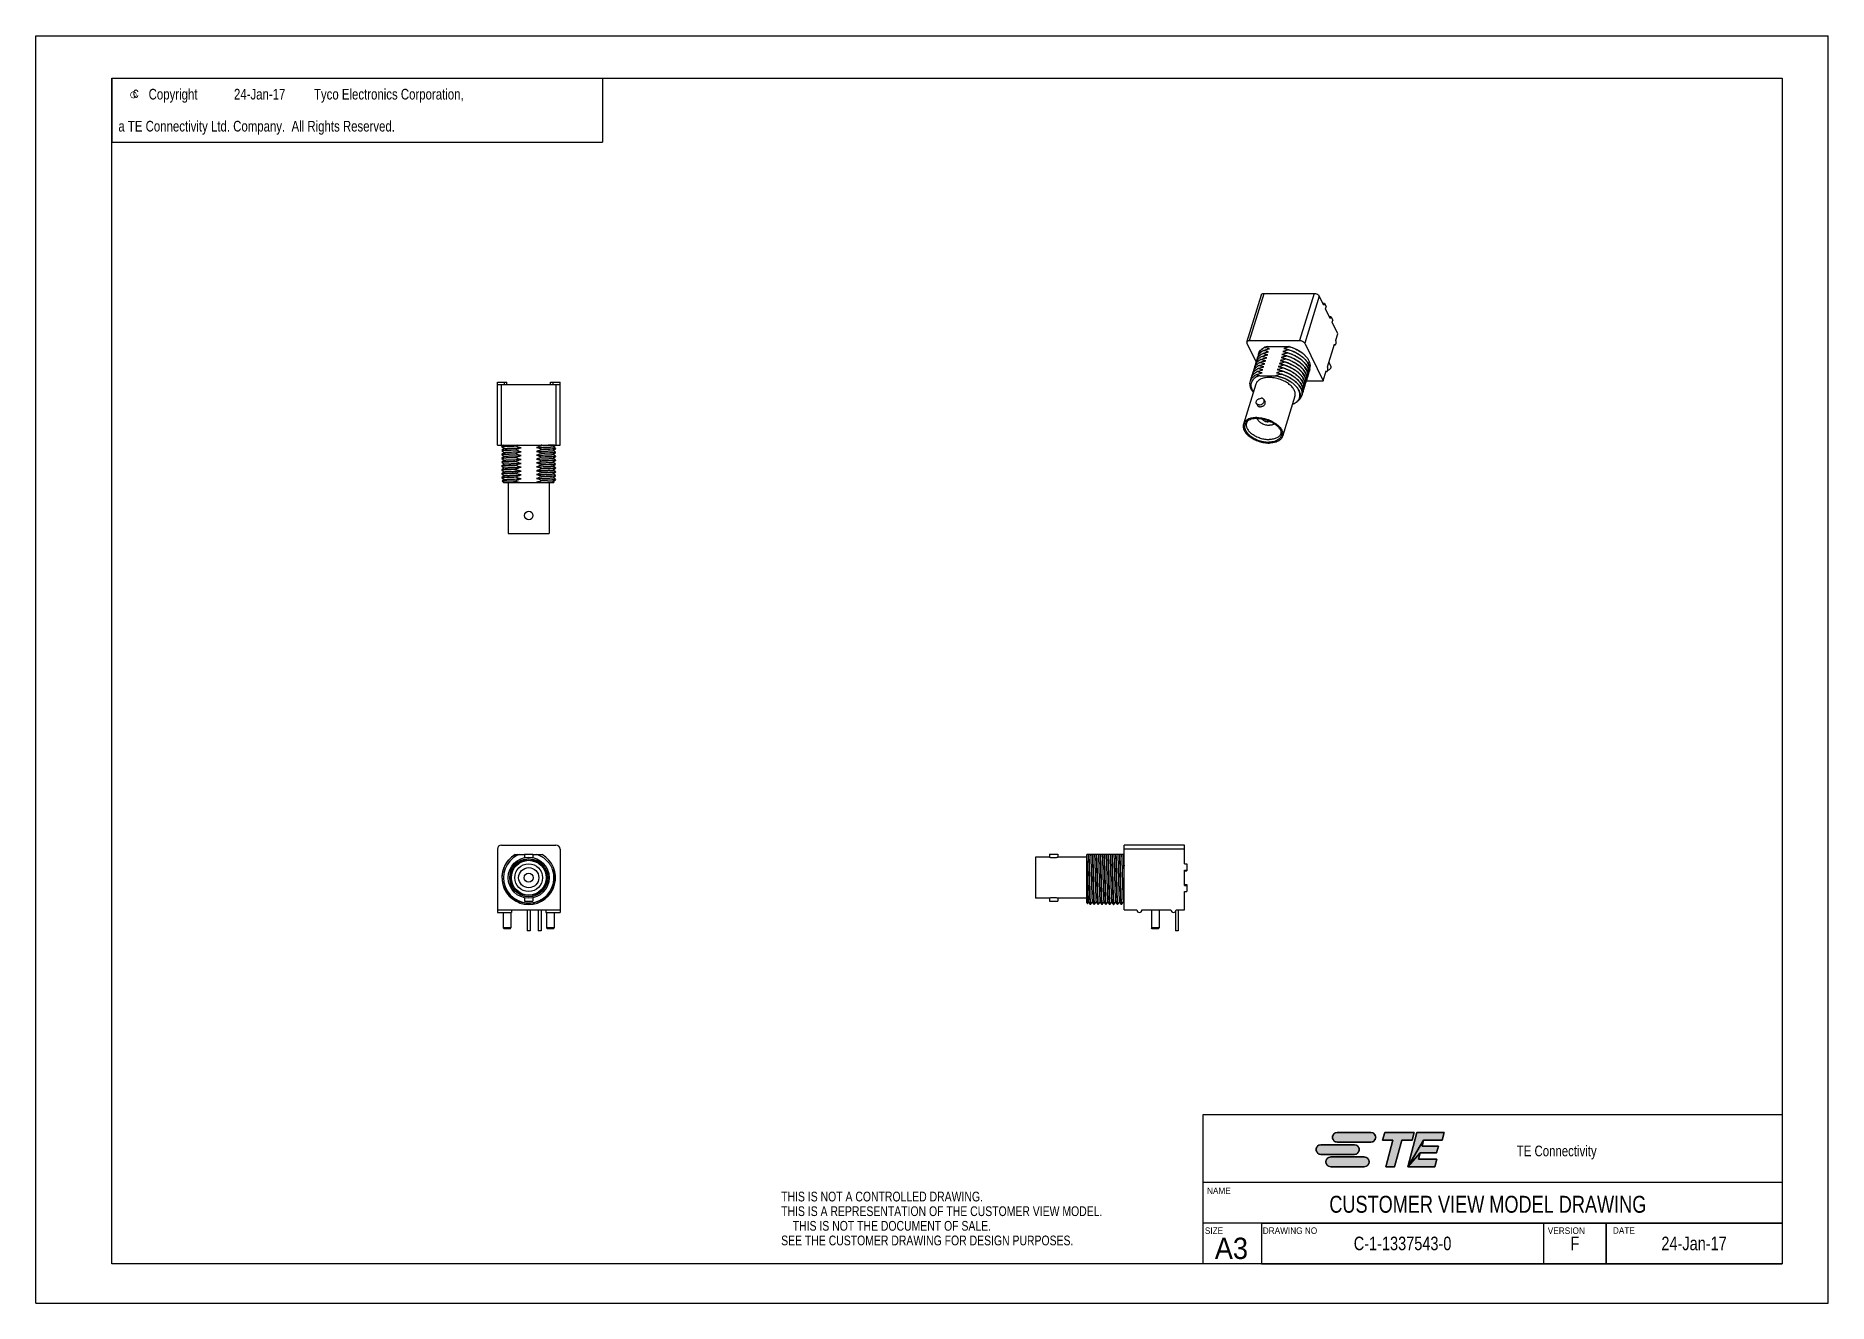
# Model space of a CAD drawing. Extents: x 0 to 420, y 0 to 297.
import ezdxf
from ezdxf.enums import TextEntityAlignment as Align

# ---------------------------------------------------------------- set-up
doc = ezdxf.new("R2010")
doc.units = 0
doc.header["$LTSCALE"] = 23.1
doc.layers.get('0').update_dxf_attribs({"linetype": 'CONTINUOUS'})
doc.layers.add('DRAFT_ENTITY', color=7, linetype='CONTINUOUS')
doc.layers.add('DTM_AXIS', color=7, linetype='CONTINUOUS')
doc.styles.get("Standard").update_dxf_attribs({"font": 'txt', "width": 0.95})
doc.styles.add('TEXTSTYLE_1', font='gdt', dxfattribs={"width": 0.8})
doc.styles.add('TEXTSTYLE_2', font='txt', dxfattribs={"width": 0.8})

msp = doc.modelspace()

# ---------------------------------------------------------------- texts
at = {"color": 2, "linetype": 'CONTINUOUS', "style": 'TEXTSTYLE_1'}
msp.add_text('e', height=2.5, dxfattribs=at).set_placement((21.85, 282.08))
at = {"color": 2, "linetype": 'CONTINUOUS', "style": 'TEXTSTYLE_2', "width": 0.8}
for s, height, p in [('c', 2.5, (22.75, 282.48)), ('Copyright ', 2.5, (26.43, 282.08)), ('24-Jan-17', 2.5, (46.43, 282.08)), (' Tyco Electronics Corporation,', 2.5, (64.43, 282.08)), ('  a TE Connectivity Ltd. Company.  All Rights Reserved.', 2.5, (17.85, 274.58)), ('TE Connectivity', 2.5, (347.03, 34.42)), ('THIS IS NOT A CONTROLLED DRAWING.', 2.286, (174.65, 23.84)), ('THIS IS A REPRESENTATION OF THE CUSTOMER VIEW MODEL.', 2.286, (174.65, 20.41)), ('    THIS IS NOT THE DOCUMENT OF SALE.', 2.286, (174.65, 16.98)), ('SEE THE CUSTOMER DRAWING FOR DESIGN PURPOSES.', 2.286, (174.65, 13.55))]:
    msp.add_text(s, height=height, dxfattribs=at).set_placement(p)
at = {"color": 2, "linetype": 'CONTINUOUS', "width": 0.95}
for s, height, p in [('NAME', 1.52, (274.44, 25.57)), ('SIZE', 1.52, (273.94, 16.23)), ('DRAWING NO', 1.52, (287.51, 16.23)), ('VERSION', 1.52, (354.3, 16.23)), ('DATE', 1.52, (369.56, 16.27)), ('A3', 5, (276.28, 10.35))]:
    msp.add_text(s, height=height, dxfattribs=at).set_placement(p)
at = {"color": 2, "linetype": 'CONTINUOUS', "style": 'TEXTSTYLE_2', "width": 0.8}
for s, height, p in [('CUSTOMER VIEW MODEL DRAWING', 3.968, (340.25, 21.19)), ('C-1-1337543-0', 3.18, (320.27, 12.41)), ('F', 3.18, (360.65, 12.41)), ('24-Jan-17', 3.18, (388.58, 12.41))]:
    msp.add_text(s, height=height, dxfattribs=at).set_placement(p, align=Align.CENTER)

# ---------------------------------------------------------------- blocks, each defined once
blk = doc.blocks.new('TE_CONNECTIVITY_BL0', base_point=(315, 36))
at = {"linetype": 'CONTINUOUS'}
for points in [[(304.83, 40.02), (304.98, 40.02), (312.83, 40.02), (312.98, 40.02), (313.13, 39.99), (313.27, 39.94), (313.4, 39.87), (313.52, 39.79), (313.64, 39.69), (313.73, 39.58), (313.82, 39.45), (313.88, 39.32), (313.93, 39.18), (313.96, 39.03), (313.97, 38.88), (313.96, 38.74), (313.93, 38.59), (313.88, 38.45), (313.82, 38.31), (313.73, 38.19), (313.64, 38.08), (313.52, 37.98), (313.4, 37.9), (313.27, 37.83), (313.13, 37.78), (312.98, 37.75), (304.98, 37.74), (304.83, 37.75), (304.69, 37.78), (304.54, 37.83), (304.41, 37.9), (304.29, 37.98), (304.17, 38.08), (304.08, 38.19), (303.99, 38.31), (303.93, 38.45), (303.88, 38.59), (303.85, 38.74), (303.84, 38.88), (303.85, 39.03), (303.88, 39.18), (303.93, 39.32), (303.99, 39.45), (304.08, 39.58), (304.17, 39.69), (304.29, 39.79), (304.41, 39.87), (304.54, 39.94), (304.69, 39.99)], [(315.59, 38.22), (316.08, 40.02), (322.98, 40.02), (322.5, 38.22), (320.09, 38.22), (318.41, 31.98), (316.33, 31.98), (318.01, 38.22)], [(330.01, 40.02), (329.52, 38.22), (325.21, 38.22), (321.49, 31.98), (323.64, 40.02)], [(328.69, 36.83), (328.26, 35.22), (324.4, 35.22), (321.49, 31.98), (325.21, 38.22), (324.84, 36.83)], [(300.98, 37.13), (301.13, 37.14), (308.98, 37.14), (309.13, 37.13), (309.28, 37.1), (309.42, 37.05), (309.55, 36.99), (309.68, 36.9), (309.79, 36.81), (309.89, 36.69), (309.97, 36.57), (310.04, 36.44), (310.08, 36.3), (310.11, 36.15), (310.12, 36), (310.11, 35.85), (310.08, 35.7), (310.04, 35.56), (309.97, 35.43), (309.89, 35.31), (309.79, 35.19), (309.68, 35.1), (309.55, 35.01), (309.42, 34.95), (309.28, 34.9), (309.13, 34.87), (301.13, 34.86), (300.98, 34.87), (300.84, 34.9), (300.7, 34.95), (300.56, 35.01), (300.44, 35.1), (300.33, 35.19), (300.23, 35.31), (300.15, 35.43), (300.08, 35.56), (300.03, 35.7), (300, 35.85), (299.99, 36), (300, 36.15), (300.03, 36.3), (300.08, 36.44), (300.15, 36.57), (300.23, 36.69), (300.33, 36.81), (300.44, 36.9), (300.56, 36.99), (300.7, 37.05), (300.84, 37.1)], [(303.3, 34.25), (303.44, 34.26), (311.29, 34.26), (311.44, 34.25), (311.59, 34.22), (311.73, 34.17), (311.86, 34.1), (311.99, 34.02), (312.1, 33.92), (312.2, 33.81), (312.28, 33.69), (312.35, 33.55), (312.39, 33.41), (312.42, 33.26), (312.43, 33.12), (312.42, 32.97), (312.39, 32.82), (312.35, 32.68), (312.28, 32.55), (312.2, 32.42), (312.1, 32.31), (311.99, 32.21), (311.86, 32.13), (311.73, 32.06), (311.59, 32.01), (311.44, 31.98), (303.44, 31.98), (303.3, 31.98), (303.15, 32.01), (303.01, 32.06), (302.87, 32.13), (302.75, 32.21), (302.64, 32.31), (302.54, 32.42), (302.46, 32.55), (302.39, 32.68), (302.34, 32.82), (302.31, 32.97), (302.3, 33.12), (302.31, 33.26), (302.34, 33.41), (302.39, 33.55), (302.46, 33.69), (302.54, 33.81), (302.64, 33.92), (302.75, 34.02), (302.87, 34.1), (303.01, 34.17), (303.15, 34.22)], [(328.33, 33.78), (327.85, 31.98), (321.49, 31.98), (324.4, 35.22), (324.02, 33.78)]]:
    blk.add_hatch(color=2, dxfattribs=at).paths.add_polyline_path(points)
at = {"color": 2, "linetype": 'CONTINUOUS'}
for p, q in [((312.83, 40.02), (304.98, 40.02)), ((316.08, 40.02), (315.59, 38.22)), ((315.59, 38.22), (318.01, 38.22)), ((322.98, 40.02), (316.08, 40.02)), ((318.01, 38.22), (316.33, 31.98)), ((318.41, 31.98), (320.09, 38.22)), ((320.09, 38.22), (322.5, 38.22)), ((323.64, 40.02), (321.49, 31.98)), ((322.5, 38.22), (322.98, 40.02)), ((330.01, 40.02), (323.64, 40.02)), ((324.84, 36.83), (325.21, 38.22)), ((325.21, 38.22), (329.52, 38.22)), ((329.52, 38.22), (330.01, 40.02)), ((308.98, 37.14), (301.13, 37.14)), ((301.13, 34.86), (308.98, 34.86)), ((311.29, 34.26), (303.44, 34.26)), ((304.98, 37.74), (312.83, 37.74)), ((324.02, 33.78), (324.4, 35.22)), ((328.33, 33.78), (324.02, 33.78)), ((324.4, 35.22), (328.26, 35.22)), ((328.69, 36.83), (324.84, 36.83)), ((327.85, 31.98), (328.33, 33.78)), ((328.26, 35.22), (328.69, 36.83)), ((303.44, 31.98), (311.29, 31.98)), ((316.33, 31.98), (318.41, 31.98)), ((321.49, 31.98), (327.85, 31.98))]:
    blk.add_line(p, q, dxfattribs=at)
for points in [[(304.83, 40.02), (304.98, 40.02), (312.83, 40.02), (312.98, 40.02), (313.13, 39.99), (313.27, 39.94), (313.4, 39.87), (313.52, 39.79), (313.64, 39.69), (313.73, 39.58), (313.82, 39.45), (313.88, 39.32), (313.93, 39.18), (313.96, 39.03), (313.97, 38.88), (313.96, 38.74), (313.93, 38.59), (313.88, 38.45), (313.82, 38.31), (313.73, 38.19), (313.64, 38.08), (313.52, 37.98), (313.4, 37.9), (313.27, 37.83), (313.13, 37.78), (312.98, 37.75), (304.98, 37.74), (304.83, 37.75), (304.69, 37.78), (304.54, 37.83), (304.41, 37.9), (304.29, 37.98), (304.17, 38.08), (304.08, 38.19), (303.99, 38.31), (303.93, 38.45), (303.88, 38.59), (303.85, 38.74), (303.84, 38.88), (303.85, 39.03), (303.88, 39.18), (303.93, 39.32), (303.99, 39.45), (304.08, 39.58), (304.17, 39.69), (304.29, 39.79), (304.41, 39.87), (304.54, 39.94), (304.69, 39.99), (304.83, 40.02)], [(315.59, 38.22), (316.08, 40.02), (322.98, 40.02), (322.5, 38.22), (320.09, 38.22), (318.41, 31.98), (316.33, 31.98), (318.01, 38.22), (315.59, 38.22)], [(330.01, 40.02), (329.52, 38.22), (325.21, 38.22), (321.49, 31.98), (323.64, 40.02), (330.01, 40.02)], [(328.69, 36.83), (328.26, 35.22), (324.4, 35.22), (321.49, 31.98), (325.21, 38.22), (324.84, 36.83), (328.69, 36.83)], [(300.98, 37.13), (301.13, 37.14), (308.98, 37.14), (309.13, 37.13), (309.28, 37.1), (309.42, 37.05), (309.55, 36.99), (309.68, 36.9), (309.79, 36.81), (309.89, 36.69), (309.97, 36.57), (310.04, 36.44), (310.08, 36.3), (310.11, 36.15), (310.12, 36), (310.11, 35.85), (310.08, 35.7), (310.04, 35.56), (309.97, 35.43), (309.89, 35.31), (309.79, 35.19), (309.68, 35.1), (309.55, 35.01), (309.42, 34.95), (309.28, 34.9), (309.13, 34.87), (301.13, 34.86), (300.98, 34.87), (300.84, 34.9), (300.7, 34.95), (300.56, 35.01), (300.44, 35.1), (300.33, 35.19), (300.23, 35.31), (300.15, 35.43), (300.08, 35.56), (300.03, 35.7), (300, 35.85), (299.99, 36), (300, 36.15), (300.03, 36.3), (300.08, 36.44), (300.15, 36.57), (300.23, 36.69), (300.33, 36.81), (300.44, 36.9), (300.56, 36.99), (300.7, 37.05), (300.84, 37.1), (300.98, 37.13)], [(303.3, 34.25), (303.44, 34.26), (311.29, 34.26), (311.44, 34.25), (311.59, 34.22), (311.73, 34.17), (311.86, 34.1), (311.99, 34.02), (312.1, 33.92), (312.2, 33.81), (312.28, 33.69), (312.35, 33.55), (312.39, 33.41), (312.42, 33.26), (312.43, 33.12), (312.42, 32.97), (312.39, 32.82), (312.35, 32.68), (312.28, 32.55), (312.2, 32.42), (312.1, 32.31), (311.99, 32.21), (311.86, 32.13), (311.73, 32.06), (311.59, 32.01), (311.44, 31.98), (303.44, 31.98), (303.3, 31.98), (303.15, 32.01), (303.01, 32.06), (302.87, 32.13), (302.75, 32.21), (302.64, 32.31), (302.54, 32.42), (302.46, 32.55), (302.39, 32.68), (302.34, 32.82), (302.31, 32.97), (302.3, 33.12), (302.31, 33.26), (302.34, 33.41), (302.39, 33.55), (302.46, 33.69), (302.54, 33.81), (302.64, 33.92), (302.75, 34.02), (302.87, 34.1), (303.01, 34.17), (303.15, 34.22), (303.3, 34.25)], [(328.33, 33.78), (327.85, 31.98), (321.49, 31.98), (324.4, 35.22), (324.02, 33.78), (328.33, 33.78)]]:
    blk.add_lwpolyline(points, dxfattribs=at)
for centre, start, end in [((304.98, 38.88), 90, 270), ((312.83, 38.88), 270, 90), ((301.13, 36), 90, 270), ((303.44, 33.12), 90, 270), ((308.98, 36), 270, 90), ((311.29, 33.12), 270, 90)]:
    blk.add_arc(centre, 1.14, start, end, dxfattribs=at)
for points in [[(309.13, 34.87), (308.98, 34.86), (301.13, 34.86)], [(312.98, 37.75), (312.83, 37.74), (304.98, 37.74)], [(311.44, 31.98), (311.29, 31.98), (303.44, 31.98)]]:
    blk.add_solid(points, dxfattribs=at)

# ---------------------------------------------------------------- linework, layer by layer
at = {"color": 7, "linetype": 'CONTINUOUS'}
for p, q in [((0, 0), (0, 297)), ((0, 297), (420, 297)), ((420, 0), (420, 297)), ((17.78, 9.23), (17.78, 287.08)), ((17.78, 287.08), (409.21, 287.08)), ((409.21, 287.08), (409.21, 9.23)), ((283.76, 225.24), (287.18, 236.32)), ((284.41, 225.57), (287.83, 236.65)), ((287.83, 236.65), (299.53, 236.65)), ((299.53, 236.65), (296.1, 225.57)), ((300.76, 236.03), (297.33, 224.95)), ((301.8, 233.89), (300.76, 236.03)), ((301.59, 234.33), (301.95, 234.36)), ((301.8, 233.89), (301.95, 234.36)), ((301.95, 234.36), (302.38, 233.48)), ((302.24, 233.01), (302.38, 233.48)), ((303.33, 230.78), (302.24, 233.01)), ((303.09, 231.28), (303.48, 231.25)), ((303.33, 230.78), (303.48, 231.25)), ((303.48, 231.25), (303.91, 230.37)), ((303.76, 229.9), (303.91, 230.37)), ((305.09, 227.2), (303.76, 229.9)), ((304.62, 225.68), (305.09, 227.2)), ((283.79, 224.95), (285.94, 220.56)), ((284.41, 225.57), (296.1, 225.57)), ((287.75, 223.3), (287.74, 223.28)), ((287.97, 224.01), (287.96, 223.99)), ((288.59, 224.2), (293.61, 224.2)), ((293.37, 222.71), (293.36, 222.69)), ((293.59, 223.42), (293.58, 223.4)), ((293.81, 224.13), (293.8, 224.11)), ((296.55, 222.81), (296.54, 222.81)), ((296.56, 222.83), (296.96, 222.53)), ((297.33, 224.95), (301.66, 216.12)), ((302.68, 219.41), (304.33, 224.74)), ((304.29, 224.61), (304.47, 224.61)), ((286.43, 219.04), (286.43, 219.02)), ((286.65, 219.75), (286.65, 219.73)), ((286.87, 220.46), (286.87, 220.44)), ((287.09, 221.17), (287.08, 221.15)), ((287.31, 221.88), (287.3, 221.86)), ((287.53, 222.59), (287.52, 222.57)), ((292.05, 218.45), (292.04, 218.43)), ((292.27, 219.16), (292.26, 219.14)), ((292.49, 219.87), (292.48, 219.85)), ((292.71, 220.58), (292.7, 220.56)), ((292.93, 221.29), (292.92, 221.27)), ((293.15, 222), (293.14, 221.98)), ((301.66, 216.12), (302.39, 218.47)), ((108.15, 201.11), (108.15, 215.86)), ((108.15, 215.86), (110.4, 215.86)), ((108.15, 215.26), (122.85, 215.26)), ((109.15, 201.11), (109.15, 215.26)), ((109.79, 215.26), (109.79, 215.86)), ((110.4, 215.26), (110.4, 215.86)), ((120.6, 215.26), (120.6, 215.86)), ((120.6, 215.86), (122.85, 215.86)), ((121.21, 215.26), (121.21, 215.86)), ((121.85, 215.26), (121.85, 201.11)), ((122.85, 201.11), (122.85, 215.86)), ((286.21, 218.33), (286.21, 218.31)), ((286.82, 217.35), (290.49, 217.35)), ((291.83, 217.74), (291.82, 217.72)), ((297.72, 216.12), (301.66, 216.12)), ((302.35, 218.34), (302.53, 218.34)), ((108.15, 201.11), (122.85, 201.11)), ((109.69, 201.11), (109.21, 200.73)), ((109.21, 200.72), (109.21, 200.73)), ((109.21, 200.7), (109.21, 200.69)), ((109.21, 200.69), (109.76, 200.26)), ((109.76, 200.26), (109.21, 199.82)), ((109.21, 199.82), (109.21, 199.82)), ((109.21, 199.79), (109.21, 199.79)), ((109.21, 199.79), (109.76, 199.35)), ((109.76, 199.36), (109.21, 198.91)), ((109.21, 198.91), (109.21, 198.91)), ((109.21, 198.88), (109.21, 198.88)), ((109.21, 198.88), (109.76, 198.44)), ((109.76, 198.45), (109.21, 198.01)), ((109.21, 198), (109.21, 198.01)), ((109.21, 197.98), (109.21, 197.97)), ((109.21, 197.97), (109.76, 197.54)), ((109.76, 197.54), (109.21, 197.1)), ((112.35, 200.88), (112.35, 200.85)), ((112.35, 199.97), (112.35, 199.94)), ((112.35, 199.06), (112.35, 199.04)), ((112.35, 198.15), (112.35, 198.13)), ((118.65, 201.03), (118.65, 201)), ((118.65, 200.12), (118.65, 200.09)), ((118.65, 199.21), (118.65, 199.19)), ((118.65, 198.31), (118.65, 198.28)), ((121.24, 200.71), (121.75, 201.11)), ((121.79, 200.28), (121.24, 200.71)), ((121.24, 199.8), (121.79, 200.24)), ((121.79, 199.37), (121.24, 199.81)), ((121.24, 198.89), (121.79, 199.33)), ((121.79, 198.46), (121.24, 198.9)), ((121.24, 197.99), (121.79, 198.43)), ((121.79, 197.55), (121.24, 197.99)), ((121.24, 197.08), (121.79, 197.52)), ((121.79, 200.27), (121.79, 200.28)), ((121.79, 200.25), (121.79, 200.24)), ((121.79, 199.36), (121.79, 199.37)), ((121.79, 199.34), (121.79, 199.33)), ((121.79, 198.46), (121.79, 198.46)), ((121.79, 198.43), (121.79, 198.43)), ((121.79, 197.55), (121.79, 197.55)), ((121.79, 197.52), (121.79, 197.52)), ((109.21, 197.1), (109.21, 197.1)), ((109.21, 197.07), (109.21, 197.07)), ((109.21, 197.07), (109.76, 196.63)), ((109.76, 196.63), (109.21, 196.19)), ((109.21, 196.19), (109.21, 196.19)), ((109.21, 196.16), (109.21, 196.16)), ((109.21, 196.16), (109.76, 195.72)), ((109.76, 195.73), (109.21, 195.29)), ((109.21, 195.28), (109.21, 195.29)), ((109.21, 195.26), (109.21, 195.25)), ((109.21, 195.25), (109.76, 194.81)), ((109.76, 194.82), (109.21, 194.38)), ((109.21, 194.37), (109.21, 194.38)), ((109.21, 194.35), (109.21, 194.34)), ((109.21, 194.34), (109.76, 193.91)), ((109.76, 193.91), (109.21, 193.47)), ((109.21, 193.47), (109.21, 193.47)), ((109.21, 193.44), (109.76, 193)), ((109.21, 193.44), (109.21, 193.44)), ((112.35, 197.25), (112.35, 197.22)), ((112.35, 196.34), (112.35, 196.31)), ((112.35, 195.43), (112.35, 195.41)), ((112.35, 194.53), (112.35, 194.5)), ((112.35, 193.62), (112.35, 193.59)), ((118.65, 197.4), (118.65, 197.37)), ((118.65, 196.49), (118.65, 196.47)), ((118.65, 195.58), (118.65, 195.56)), ((118.65, 194.68), (118.65, 194.65)), ((118.65, 193.77), (118.65, 193.74)), ((121.79, 196.65), (121.24, 197.08)), ((121.24, 196.17), (121.79, 196.61)), ((121.79, 195.74), (121.24, 196.18)), ((121.24, 195.26), (121.79, 195.71)), ((121.79, 194.83), (121.24, 195.27)), ((121.24, 194.36), (121.79, 194.8)), ((121.79, 193.93), (121.24, 194.36)), ((121.24, 193.45), (121.79, 193.89)), ((121.79, 193.02), (121.24, 193.46)), ((121.79, 196.64), (121.79, 196.65)), ((121.79, 196.62), (121.79, 196.61)), ((121.79, 195.74), (121.79, 195.74)), ((121.79, 195.71), (121.79, 195.71)), ((121.79, 194.83), (121.79, 194.83)), ((121.79, 194.8), (121.79, 194.8)), ((121.79, 193.92), (121.79, 193.93)), ((121.79, 193.9), (121.79, 193.89)), ((109.76, 193.01), (109.31, 192.64)), ((109.31, 192.64), (109.59, 192.36)), ((109.31, 192.64), (109.31, 192.64)), ((109.59, 192.36), (121.41, 192.36)), ((117.32, 192.37), (117.31, 192.37)), ((117.31, 192.37), (117.33, 192.37)), ((118.65, 192.86), (118.65, 192.84)), ((121.24, 192.54), (121.79, 192.98)), ((121.44, 192.39), (121.24, 192.55)), ((121.44, 192.39), (121.41, 192.36)), ((121.44, 192.39), (121.44, 192.39)), ((121.79, 193.01), (121.79, 193.02)), ((121.79, 192.99), (121.79, 192.98)), ((108.15, 106.36), (108.15, 91.56)), ((109.15, 107.36), (121.85, 107.36)), ((112.35, 105.16), (114.51, 105.16)), ((116.49, 105.16), (118.65, 105.16)), ((122.85, 106.36), (122.85, 91.56)), ((246.25, 93.8), (246.25, 105.16)), ((255, 105.16), (246.25, 105.16)), ((255, 92.16), (255, 107.36)), ((269.15, 107.36), (255, 107.36)), ((269.15, 106.36), (255, 106.36)), ((269.15, 102.92), (269.15, 107.36)), ((269.15, 102.92), (269.75, 102.92)), ((269.15, 101.51), (269.75, 101.51)), ((269.15, 97.91), (269.15, 101.51)), ((269.15, 101.32), (269.75, 101.32)), ((269.15, 101.31), (269.75, 101.31)), ((269.75, 102.92), (269.75, 101.31)), ((269.15, 98.11), (269.75, 98.11)), ((269.15, 98.11), (269.75, 98.11)), ((269.15, 97.91), (269.75, 97.91)), ((269.75, 98.11), (269.75, 96.5)), ((246.4, 93.65), (246.25, 93.8)), ((246.4, 93.65), (246.41, 93.65)), ((246.41, 93.65), (246.66, 93.97)), ((246.66, 93.97), (247.1, 93.42)), ((247.1, 93.42), (247.1, 93.42)), ((247.13, 93.42), (247.57, 93.97)), ((247.13, 93.42), (247.13, 93.42)), ((247.56, 93.97), (248.01, 93.42)), ((248.01, 93.42), (248.01, 93.42)), ((248.04, 93.42), (248.48, 93.97)), ((248.04, 93.42), (248.04, 93.42)), ((248.47, 93.97), (248.91, 93.42)), ((248.92, 93.42), (248.91, 93.42)), ((248.94, 93.42), (248.95, 93.42)), ((248.95, 93.42), (249.38, 93.97)), ((249.38, 93.97), (249.82, 93.42)), ((249.82, 93.42), (249.82, 93.42)), ((249.85, 93.42), (250.29, 93.97)), ((249.85, 93.42), (249.85, 93.42)), ((250.29, 93.97), (250.73, 93.42)), ((250.73, 93.42), (250.73, 93.42)), ((250.76, 93.42), (251.2, 93.97)), ((250.76, 93.42), (250.76, 93.42)), ((251.19, 93.97), (251.63, 93.42)), ((251.64, 93.42), (251.63, 93.42)), ((251.66, 93.42), (251.67, 93.42)), ((251.67, 93.42), (252.11, 93.97)), ((252.1, 93.97), (252.54, 93.42)), ((252.55, 93.42), (252.54, 93.42)), ((252.57, 93.42), (252.58, 93.42)), ((252.58, 93.42), (253.01, 93.97)), ((253.01, 93.97), (253.45, 93.42)), ((253.45, 93.42), (253.45, 93.42)), ((253.48, 93.42), (253.92, 93.97)), ((253.48, 93.42), (253.48, 93.42)), ((253.91, 93.97), (254.36, 93.42)), ((254.36, 93.42), (254.36, 93.42)), ((254.39, 93.42), (254.83, 93.97)), ((254.39, 93.42), (254.39, 93.42)), ((254.82, 93.97), (255, 93.75)), ((269.15, 96.5), (269.75, 96.5)), ((269.15, 92.16), (269.15, 96.5)), ((108.15, 92.16), (122.85, 92.16)), ((108.15, 91.56), (111.5, 91.56)), ((111.5, 92.16), (111.5, 91.56)), ((119.5, 92.16), (119.5, 91.56)), ((119.5, 91.56), (122.85, 91.56)), ((255, 92.16), (258, 92.16)), ((259.2, 92.16), (266, 92.16)), ((267.2, 92.16), (269.15, 92.16)), ((109.72, 87.76), (109.52, 87.96)), ((111.32, 87.96), (109.52, 87.96)), ((111.12, 87.76), (109.72, 87.76)), ((111.12, 87.76), (111.32, 87.96)), ((121.48, 87.96), (119.68, 87.96)), ((119.88, 87.76), (119.68, 87.96)), ((121.28, 87.76), (119.88, 87.76)), ((121.28, 87.76), (121.48, 87.96)), ((263.2, 87.96), (261.4, 87.96)), ((261.6, 87.76), (261.4, 87.96)), ((263, 87.76), (261.6, 87.76)), ((263, 87.76), (263.2, 87.96)), ((409.21, 44.16), (273.44, 44.16)), ((273.44, 44.16), (273.44, 9.23)), ((409.21, 18.76), (273.44, 18.76)), ((287.21, 18.76), (287.21, 9.23)), ((353.33, 18.76), (353.33, 9.23)), ((367.96, 9.23), (367.96, 18.76)), ((409.21, 9.23), (17.78, 9.23)), ((30.48, 9.23), (17.78, 9.23)), ((0, 0), (420, 0))]:
    msp.add_line(p, q, dxfattribs=at)
at = {"color": 2, "linetype": 'CONTINUOUS'}
for p, q in [((17.78, 287.08), (132.78, 287.08)), ((17.78, 287.08), (17.78, 272.08)), ((132.78, 287.08), (132.78, 272.08)), ((17.78, 272.08), (132.78, 272.08)), ((287.21, 18.76), (409.21, 18.76)), ((287.21, 18.76), (287.21, 9.23)), ((353.33, 18.76), (353.33, 9.23)), ((367.96, 18.76), (367.96, 9.23)), ((409.21, 18.76), (409.21, 9.23)), ((287.21, 9.23), (409.21, 9.23))]:
    msp.add_line(p, q, dxfattribs=at)
at = {"color": 7, "linetype": 'CONTINUOUS'}
for centre, radius, start, end in [((289.6, 219.64), 4.11, 116.8298, 117.0606), ((289.82, 220.35), 4.11, 116.8298, 117.0606), ((293.18, 207.79), 17.04, 105.6319, 107.8012), ((290.64, 215.29), 9.39, 70.3048, 71.5554), ((291.88, 216.06), 8.2, 54.9684, 55.3538), ((292.15, 216.44), 7.74, 51.7142, 55.0055), ((287.51, 218.19), 2.22, 162.8399, 173.1276), ((287.5, 218.2), 2.2, 162.2897, 162.8309), ((287.48, 217.4), 2.43, 144.4876, 144.9753), ((287.73, 218.91), 2.22, 162.8399, 173.1276), ((287.72, 218.91), 2.2, 162.2897, 162.8309), ((287.7, 218.11), 2.43, 144.4876, 144.9753), ((287.95, 219.62), 2.22, 162.8399, 173.1276), ((287.94, 219.62), 2.2, 161.3196, 162.8309), ((287.94, 219.62), 2.21, 158.0637, 161.3182), ((287.96, 219.61), 2.22, 155.541, 158.062), ((288.17, 220.33), 2.22, 162.8382, 172.407), ((288.16, 220.33), 2.21, 162.293, 162.832), ((288.17, 220.33), 2.21, 157.1289, 162.2896), ((288.17, 220.33), 2.22, 156.0128, 157.1294), ((288.39, 221.04), 2.22, 162.8399, 173.1275), ((288.38, 221.04), 2.2, 162.2897, 162.8309), ((288.36, 220.24), 2.43, 144.4876, 144.9753), ((288.36, 220.21), 2.44, 144.0231, 144.5596), ((288.44, 220.16), 2.54, 137.4561, 144), ((288.61, 221.75), 2.22, 162.8399, 173.1275), ((288.29, 215.37), 4.11, 116.8298, 117.0606), ((291.98, 201.73), 18.18, 107.2673, 107.7841), ((288.6, 221.75), 2.2, 162.2897, 162.8309), ((288.62, 220), 2.77, 132.2025, 137.5094), ((288.58, 220.95), 2.43, 144.4876, 144.9753), ((288.51, 216.08), 4.11, 116.8298, 117.0606), ((289.84, 228.66), 9.48, 250.308, 251.1229), ((288.73, 216.79), 4.11, 116.8298, 117.0606), ((289.03, 219.5), 3.42, 123.8131, 125.287), ((288.95, 217.5), 4.11, 116.8298, 117.0606), ((289.17, 218.21), 4.12, 116.8298, 117.0516), ((289.39, 218.92), 4.11, 116.8298, 117.0606), ((290.44, 211.61), 8.42, 55.3588, 57.2203), ((290.66, 212.33), 8.42, 55.3588, 57.2203), ((290.56, 211.79), 8.21, 55.1887, 55.3547), ((290.88, 213.04), 8.42, 55.3588, 57.2203), ((290.78, 212.5), 8.21, 55.1887, 55.3547), ((291.1, 213.75), 8.42, 55.3559, 57.2191), ((291, 213.21), 8.21, 55.1886, 55.3547), ((291.32, 214.46), 8.42, 55.3588, 57.2203), ((291.22, 213.93), 8.2, 55.0821, 55.3519), ((291.54, 215.17), 8.42, 55.3588, 57.2203), ((291.44, 214.63), 8.21, 55.1887, 55.3547), ((291.66, 215.34), 8.21, 55.1888, 55.3547), ((296.57, 218.9), 1.93, 342.8243, 345.0875), ((286.84, 216.07), 2.2, 162.2897, 162.8309), ((287.08, 216.77), 2.22, 162.8399, 173.1275), ((287.06, 216.78), 2.2, 162.2897, 162.8309), ((287.05, 215.98), 2.43, 144.4876, 144.9753), ((287.3, 217.48), 2.22, 162.8399, 173.1276), ((287.28, 217.49), 2.2, 162.2897, 162.8309), ((287.26, 216.69), 2.43, 144.4877, 144.9753), ((289.33, 224.43), 7.56, 244.0691, 247.1673), ((288.07, 214.66), 4.11, 116.8298, 117.0606), ((288.79, 225.27), 8.17, 253.0186, 256.0745), ((288.96, 209.99), 7.51, 78.2796, 78.4115), ((289.78, 209.48), 8.42, 55.3588, 57.2203), ((290, 210.19), 8.42, 55.3588, 57.2203), ((289.9, 209.65), 8.21, 55.1887, 55.3547), ((290.22, 210.9), 8.42, 55.3588, 57.2203), ((290.12, 210.37), 8.21, 55.1888, 55.3547), ((290.34, 211.08), 8.21, 55.1888, 55.3547), ((295.44, 215.36), 1.96, 331.3653, 342.7707), ((295.47, 215.35), 1.93, 342.8243, 345.0874), ((295.66, 216.07), 1.96, 331.3653, 342.7707), ((295.69, 216.06), 1.93, 342.8243, 345.0873), ((295.88, 216.78), 1.96, 331.3653, 342.7707), ((295.91, 216.77), 1.93, 342.8242, 345.0875), ((295.89, 216.77), 1.95, 345.0989, 353.73), ((296.1, 217.49), 1.96, 331.2517, 342.7686), ((296.13, 217.48), 1.93, 342.825, 343.4279), ((296.32, 218.2), 1.96, 331.3653, 342.7707), ((296.35, 218.19), 1.93, 342.8243, 345.0874), ((296.54, 218.91), 1.96, 331.3652, 342.7707), ((294.81, 213.21), 1.93, 342.8243, 345.0873), ((295, 213.94), 1.96, 331.3652, 342.7707), ((295.03, 213.93), 1.93, 342.8243, 345.0875), ((295.22, 214.65), 1.96, 331.3652, 342.7707), ((295.25, 214.64), 1.93, 342.8243, 345.0878), ((117.19, 189.34), 12.51, 109.7743, 112.764), ((114.4, 189.8), 12, 69.2424, 70.4265), ((116.66, 206.78), 12.16, 249.2466, 250.0164), ((117.57, 182.05), 13.52, 112.015, 112.7167), ((124.62, -220.06), 415.19, 91.5074, 91.64), ((117.11, 202.23), 10.61, 243.5733, 246.3184), ((115.93, 201.92), 9.9, 251.8334, 254.8233), ((115.43, 184.11), 8.46, 77.0885, 77.2242), ((109.15, 106.36), 1, 90, 180), ((115.5, 99.71), 6.29, 120.0218, 59.9782), ((116.06, 100.14), 5.96, 122.6393, 134.7203), ((115.34, 99.63), 5.88, 109.8504, 126.1607), ((121.85, 106.36), 1, 0, 90), ((115.5, 99.71), 5.91, 127.9034, 18.9761), ((115.45, 99.65), 6, 310.2349, 310.561), ((258.6, 92.16), 0.6, 180, 360), ((266.6, 92.16), 0.6, 180, 360)]:
    msp.add_arc(centre, radius, start, end, dxfattribs=at)
for points, knots in [([(287.18, 236.32), (287.19, 236.35), (287.21, 236.4), (287.28, 236.49), (287.41, 236.58), (287.61, 236.64), (287.75, 236.65), (287.83, 236.65)], [0, 0, 0, 0, 0.099845, 0.203258, 0.430813, 0.69659, 1, 1, 1, 1]), ([(299.53, 236.65), (299.66, 236.65), (299.91, 236.62), (300.21, 236.51), (300.43, 236.38), (300.61, 236.25), (300.71, 236.12), (300.76, 236.03)], [0, 0, 0, 0, 0.26458, 0.536355, 0.666544, 0.788645, 1, 1, 1, 1]), ([(283.76, 225.24), (283.74, 225.2), (283.74, 225.09), (283.77, 224.99), (283.79, 224.95)], [0, 0, 0, 0, 0.474038, 1, 1, 1, 1]), ([(284.41, 225.57), (284.33, 225.57), (284.18, 225.55), (283.98, 225.49), (283.85, 225.4), (283.79, 225.31), (283.76, 225.27), (283.76, 225.24)], [0, 0, 0, 0, 0.30341, 0.569187, 0.796742, 0.900155, 1, 1, 1, 1]), ([(286.5, 222.42), (286.55, 222.59), (286.69, 222.91), (287.01, 223.34), (287.44, 223.71), (287.78, 223.91), (287.95, 224.01)], [0, 0, 0, 0, 0.23203, 0.471947, 0.726443, 1, 1, 1, 1]), ([(287.96, 223.99), (287.78, 223.9), (287.45, 223.7), (287.02, 223.33), (286.7, 222.9), (286.55, 222.58), (286.5, 222.42)], [0, 0, 0, 0, 0.273663, 0.528279, 0.768199, 1, 1, 1, 1]), ([(286.6, 222.36), (286.74, 222.55), (287.09, 222.91), (287.51, 223.18), (287.73, 223.3)], [0, 0, 0, 0, 0.477595, 1, 1, 1, 1]), ([(287.74, 223.28), (287.51, 223.17), (287.09, 222.9), (286.75, 222.55), (286.61, 222.36)], [0, 0, 0, 0, 0.522403, 1, 1, 1, 1]), ([(287.53, 222.59), (287.64, 222.63), (288.09, 222.77), (288.54, 222.89), (288.88, 222.96)], [0, 0, 0, 0, 0.25142, 1, 1, 1, 1]), ([(288.88, 222.96), (288.78, 222.98), (288.4, 223.07), (288.02, 223.18), (287.74, 223.28)], [0, 0, 0, 0, 0.254518, 1, 1, 1, 1]), ([(287.75, 223.3), (287.86, 223.34), (288.31, 223.48), (288.76, 223.6), (289.1, 223.67)], [0, 0, 0, 0, 0.25142, 1, 1, 1, 1]), ([(289.1, 223.67), (289, 223.69), (288.62, 223.78), (288.24, 223.89), (287.96, 223.99)], [0, 0, 0, 0, 0.254518, 1, 1, 1, 1]), ([(293.36, 222.69), (293.25, 222.66), (292.8, 222.52), (292.35, 222.4), (292.01, 222.32)], [0, 0, 0, 0, 0.25142, 1, 1, 1, 1]), ([(293.58, 223.4), (293.47, 223.37), (293.02, 223.23), (292.57, 223.11), (292.23, 223.03)], [0, 0, 0, 0, 0.25142, 1, 1, 1, 1]), ([(292.23, 223.03), (292.33, 223.01), (292.71, 222.93), (293.09, 222.81), (293.37, 222.71)], [0, 0, 0, 0, 0.254518, 1, 1, 1, 1]), ([(292.23, 223.03), (292.56, 222.97), (293.22, 222.82), (294.18, 222.49), (295.07, 222.08), (295.63, 221.74), (295.89, 221.56)], [0, 0, 0, 0, 0.256219, 0.511806, 0.761418, 1, 1, 1, 1]), ([(293.8, 224.11), (293.69, 224.08), (293.24, 223.94), (292.79, 223.82), (292.45, 223.74)], [0, 0, 0, 0, 0.25142, 1, 1, 1, 1]), ([(292.45, 223.74), (292.55, 223.72), (292.93, 223.64), (293.31, 223.52), (293.59, 223.42)], [0, 0, 0, 0, 0.254518, 1, 1, 1, 1]), ([(292.45, 223.74), (292.78, 223.68), (293.44, 223.53), (294.4, 223.2), (295.29, 222.79), (295.85, 222.45), (296.11, 222.27)], [0, 0, 0, 0, 0.256219, 0.511806, 0.761418, 1, 1, 1, 1]), ([(295.88, 221.54), (295.5, 221.78), (294.68, 222.22), (293.81, 222.55), (293.36, 222.69)], [0, 0, 0, 0, 0.489503, 1, 1, 1, 1]), ([(293.37, 222.71), (293.87, 222.56), (294.82, 222.19), (295.71, 221.69), (296.12, 221.4)], [0, 0, 0, 0, 0.512645, 1, 1, 1, 1]), ([(296.1, 222.25), (295.72, 222.49), (294.9, 222.94), (294.03, 223.26), (293.58, 223.4)], [0, 0, 0, 0, 0.489503, 1, 1, 1, 1]), ([(293.59, 223.42), (294.09, 223.27), (295.04, 222.9), (295.93, 222.4), (296.34, 222.11)], [0, 0, 0, 0, 0.512645, 1, 1, 1, 1]), ([(293.61, 224.2), (294.14, 224.05), (295.16, 223.67), (296.11, 223.13), (296.55, 222.83)], [0, 0, 0, 0, 0.510629, 1, 1, 1, 1]), ([(296.54, 222.81), (296.13, 223.09), (295.25, 223.59), (294.3, 223.96), (293.8, 224.11)], [0, 0, 0, 0, 0.487471, 1, 1, 1, 1]), ([(293.81, 224.13), (294.31, 223.98), (295.26, 223.61), (296.15, 223.11), (296.56, 222.83)], [0, 0, 0, 0, 0.512621, 1, 1, 1, 1]), ([(297.33, 224.95), (297.29, 225.04), (297.18, 225.16), (297.01, 225.3), (296.79, 225.42), (296.49, 225.53), (296.23, 225.57), (296.1, 225.57)], [0, 0, 0, 0, 0.211355, 0.333456, 0.463645, 0.73542, 1, 1, 1, 1]), ([(304.33, 224.74), (304.33, 224.72), (304.35, 224.68), (304.39, 224.64), (304.43, 224.61), (304.46, 224.61), (304.47, 224.61)], [0, 0, 0, 0, 0.315639, 0.582124, 0.804598, 1, 1, 1, 1]), ([(304.47, 224.61), (304.48, 224.61), (304.51, 224.61), (304.54, 224.63), (304.58, 224.67), (304.62, 224.74), (304.66, 224.85), (304.7, 225.01), (304.71, 225.19), (304.7, 225.37), (304.67, 225.53), (304.64, 225.63), (304.62, 225.68)], [0, 0, 0, 0, 0.031392, 0.066531, 0.107875, 0.15652, 0.275332, 0.417852, 0.573808, 0.730868, 0.876516, 1, 1, 1, 1]), ([(285.51, 218.81), (285.44, 218.71), (285.31, 218.5), (285.22, 218.27), (285.18, 218.16)], [0, 0, 0, 0, 0.504527, 1, 1, 1, 1]), ([(285.29, 218.1), (285.42, 218.29), (285.77, 218.65), (286.19, 218.92), (286.42, 219.03)], [0, 0, 0, 0, 0.477595, 1, 1, 1, 1]), ([(286.43, 219.02), (286.2, 218.9), (285.78, 218.64), (285.43, 218.28), (285.29, 218.1)], [0, 0, 0, 0, 0.522403, 1, 1, 1, 1]), ([(285.73, 219.52), (285.66, 219.42), (285.53, 219.21), (285.44, 218.98), (285.4, 218.87)], [0, 0, 0, 0, 0.504527, 1, 1, 1, 1]), ([(285.51, 218.81), (285.64, 219), (285.99, 219.36), (286.41, 219.63), (286.64, 219.74)], [0, 0, 0, 0, 0.477595, 1, 1, 1, 1]), ([(286.65, 219.73), (286.42, 219.61), (286, 219.35), (285.65, 219), (285.51, 218.81)], [0, 0, 0, 0, 0.522403, 1, 1, 1, 1]), ([(287.08, 221.15), (286.91, 221.06), (286.57, 220.86), (286.14, 220.49), (285.82, 220.06), (285.67, 219.74), (285.62, 219.58)], [0, 0, 0, 0, 0.273663, 0.528279, 0.768199, 1, 1, 1, 1]), ([(285.73, 219.52), (285.86, 219.71), (286.21, 220.07), (286.63, 220.34), (286.86, 220.45)], [0, 0, 0, 0, 0.477595, 1, 1, 1, 1]), ([(286.87, 220.44), (286.64, 220.33), (286.22, 220.06), (285.87, 219.71), (285.73, 219.52)], [0, 0, 0, 0, 0.522403, 1, 1, 1, 1]), ([(285.93, 220.21), (286.07, 220.41), (286.42, 220.78), (286.84, 221.05), (287.08, 221.16)], [0, 0, 0, 0, 0.477334, 1, 1, 1, 1]), ([(286.17, 220.94), (286.15, 220.91), (286.06, 220.78), (285.98, 220.64), (285.93, 220.53)], [0, 0, 0, 0, 0.25321, 1, 1, 1, 1]), ([(286.16, 220.93), (286.14, 220.9), (286.05, 220.77), (285.98, 220.64), (285.93, 220.54)], [0, 0, 0, 0, 0.253057, 1, 1, 1, 1]), ([(286.14, 221.23), (286.16, 221.26), (286.22, 221.4), (286.3, 221.54), (286.37, 221.63)], [0, 0, 0, 0, 0.247716, 1, 1, 1, 1]), ([(286.15, 221.23), (286.16, 221.26), (286.23, 221.4), (286.31, 221.53), (286.38, 221.63)], [0, 0, 0, 0, 0.247538, 1, 1, 1, 1]), ([(287.3, 221.87), (287.07, 221.76), (286.64, 221.49), (286.29, 221.12), (286.16, 220.93)], [0, 0, 0, 0, 0.52255, 1, 1, 1, 1]), ([(287.3, 221.86), (287.08, 221.75), (286.66, 221.48), (286.31, 221.13), (286.17, 220.94)], [0, 0, 0, 0, 0.522403, 1, 1, 1, 1]), ([(286.21, 218.33), (286.32, 218.37), (286.77, 218.5), (287.22, 218.62), (287.56, 218.7)], [0, 0, 0, 0, 0.25142, 1, 1, 1, 1]), ([(286.61, 222.36), (286.54, 222.26), (286.41, 222.05), (286.32, 221.83), (286.28, 221.71)], [0, 0, 0, 0, 0.504527, 1, 1, 1, 1]), ([(286.38, 221.65), (286.52, 221.84), (286.87, 222.2), (287.29, 222.47), (287.52, 222.59)], [0, 0, 0, 0, 0.477595, 1, 1, 1, 1]), ([(287.56, 218.7), (287.47, 218.72), (287.08, 218.8), (286.7, 218.92), (286.43, 219.02)], [0, 0, 0, 0, 0.254518, 1, 1, 1, 1]), ([(286.59, 219.09), (286.69, 219.12), (287.08, 219.24), (287.48, 219.34), (287.78, 219.41)], [0, 0, 0, 0, 0.251325, 1, 1, 1, 1]), ([(286.65, 219.75), (286.76, 219.79), (287.21, 219.92), (287.66, 220.04), (288, 220.12)], [0, 0, 0, 0, 0.25142, 1, 1, 1, 1]), ([(286.75, 222.05), (286.78, 222.07), (286.87, 222.16), (286.97, 222.23), (287.05, 222.29)], [0, 0, 0, 0, 0.24568, 1, 1, 1, 1]), ([(287.78, 219.41), (287.7, 219.43), (287.36, 219.5), (287.02, 219.6), (286.77, 219.69)], [0, 0, 0, 0, 0.254052, 1, 1, 1, 1]), ([(286.87, 220.46), (286.98, 220.5), (287.43, 220.64), (287.88, 220.76), (288.22, 220.83)], [0, 0, 0, 0, 0.25142, 1, 1, 1, 1]), ([(288, 220.12), (287.9, 220.14), (287.52, 220.23), (287.14, 220.34), (286.87, 220.44)], [0, 0, 0, 0, 0.254518, 1, 1, 1, 1]), ([(288.22, 220.83), (288.12, 220.85), (287.74, 220.94), (287.36, 221.05), (287.08, 221.15)], [0, 0, 0, 0, 0.254518, 1, 1, 1, 1]), ([(287.09, 221.17), (287.2, 221.21), (287.65, 221.35), (288.1, 221.47), (288.44, 221.54)], [0, 0, 0, 0, 0.25142, 1, 1, 1, 1]), ([(287.12, 222.34), (287.16, 222.36), (287.29, 222.44), (287.42, 222.52), (287.52, 222.57)], [0, 0, 0, 0, 0.244774, 1, 1, 1, 1]), ([(288.44, 221.54), (288.34, 221.56), (287.96, 221.65), (287.58, 221.76), (287.3, 221.86)], [0, 0, 0, 0, 0.254518, 1, 1, 1, 1]), ([(287.31, 221.88), (287.42, 221.92), (287.87, 222.06), (288.32, 222.18), (288.66, 222.25)], [0, 0, 0, 0, 0.25142, 1, 1, 1, 1]), ([(288.66, 222.25), (288.56, 222.27), (288.18, 222.36), (287.8, 222.47), (287.52, 222.57)], [0, 0, 0, 0, 0.254518, 1, 1, 1, 1]), ([(292.04, 218.43), (291.93, 218.39), (291.49, 218.25), (291.03, 218.13), (290.69, 218.06)], [0, 0, 0, 0, 0.25142, 1, 1, 1, 1]), ([(292.26, 219.14), (292.15, 219.1), (291.71, 218.96), (291.25, 218.84), (290.91, 218.77)], [0, 0, 0, 0, 0.25142, 1, 1, 1, 1]), ([(290.91, 218.77), (291.01, 218.75), (291.4, 218.66), (291.77, 218.55), (292.05, 218.45)], [0, 0, 0, 0, 0.254518, 1, 1, 1, 1]), ([(290.91, 218.77), (291.25, 218.71), (291.91, 218.56), (292.86, 218.23), (293.76, 217.81), (294.31, 217.48), (294.57, 217.3)], [0, 0, 0, 0, 0.256219, 0.511806, 0.761418, 1, 1, 1, 1]), ([(292.48, 219.85), (292.37, 219.81), (291.93, 219.67), (291.47, 219.55), (291.13, 219.48)], [0, 0, 0, 0, 0.25142, 1, 1, 1, 1]), ([(291.13, 219.48), (291.23, 219.46), (291.62, 219.37), (291.99, 219.26), (292.27, 219.16)], [0, 0, 0, 0, 0.254517, 1, 1, 1, 1]), ([(291.13, 219.48), (291.47, 219.42), (292.13, 219.27), (293.08, 218.94), (293.97, 218.52), (294.53, 218.19), (294.79, 218.01)], [0, 0, 0, 0, 0.256219, 0.511806, 0.761418, 1, 1, 1, 1]), ([(292.7, 220.56), (292.59, 220.52), (292.15, 220.39), (291.69, 220.27), (291.35, 220.19)], [0, 0, 0, 0, 0.25142, 1, 1, 1, 1]), ([(291.35, 220.19), (291.45, 220.17), (291.83, 220.08), (292.21, 219.97), (292.49, 219.87)], [0, 0, 0, 0, 0.254518, 1, 1, 1, 1]), ([(291.35, 220.19), (291.69, 220.13), (292.35, 219.98), (293.3, 219.65), (294.19, 219.23), (294.75, 218.9), (295.01, 218.72)], [0, 0, 0, 0, 0.256219, 0.511806, 0.761418, 1, 1, 1, 1]), ([(292.92, 221.27), (292.81, 221.23), (292.36, 221.1), (291.91, 220.98), (291.57, 220.9)], [0, 0, 0, 0, 0.25142, 1, 1, 1, 1]), ([(291.57, 220.9), (291.67, 220.88), (292.05, 220.79), (292.43, 220.68), (292.71, 220.58)], [0, 0, 0, 0, 0.254518, 1, 1, 1, 1]), ([(291.57, 220.9), (291.9, 220.84), (292.57, 220.69), (293.52, 220.36), (294.41, 219.95), (294.97, 219.61), (295.23, 219.43)], [0, 0, 0, 0, 0.256219, 0.511806, 0.761418, 1, 1, 1, 1]), ([(293.14, 221.98), (293.03, 221.94), (292.58, 221.81), (292.13, 221.69), (291.79, 221.61)], [0, 0, 0, 0, 0.25142, 1, 1, 1, 1]), ([(291.79, 221.61), (291.89, 221.59), (292.27, 221.51), (292.65, 221.39), (292.93, 221.29)], [0, 0, 0, 0, 0.254517, 1, 1, 1, 1]), ([(291.79, 221.61), (292.12, 221.55), (292.78, 221.4), (293.74, 221.07), (294.63, 220.66), (295.19, 220.32), (295.45, 220.14)], [0, 0, 0, 0, 0.256219, 0.511806, 0.761418, 1, 1, 1, 1]), ([(292.01, 222.32), (292.11, 222.3), (292.49, 222.22), (292.87, 222.1), (293.15, 222)], [0, 0, 0, 0, 0.254518, 1, 1, 1, 1]), ([(292.01, 222.32), (292.34, 222.26), (293, 222.11), (293.96, 221.78), (294.85, 221.37), (295.41, 221.03), (295.67, 220.85)], [0, 0, 0, 0, 0.256219, 0.511806, 0.761418, 1, 1, 1, 1]), ([(294.56, 217.28), (294.18, 217.52), (293.36, 217.96), (292.5, 218.29), (292.04, 218.43)], [0, 0, 0, 0, 0.489503, 1, 1, 1, 1]), ([(292.05, 218.45), (292.55, 218.29), (293.5, 217.93), (294.39, 217.42), (294.8, 217.14)], [0, 0, 0, 0, 0.512645, 1, 1, 1, 1]), ([(294.78, 217.99), (294.4, 218.23), (293.58, 218.67), (292.72, 219), (292.26, 219.14)], [0, 0, 0, 0, 0.489503, 1, 1, 1, 1]), ([(292.27, 219.16), (292.77, 219.01), (293.72, 218.64), (294.61, 218.13), (295.02, 217.85)], [0, 0, 0, 0, 0.512645, 1, 1, 1, 1]), ([(295, 218.7), (294.62, 218.94), (293.8, 219.38), (292.93, 219.71), (292.48, 219.85)], [0, 0, 0, 0, 0.489503, 1, 1, 1, 1]), ([(292.49, 219.87), (292.99, 219.72), (293.94, 219.35), (294.83, 218.84), (295.24, 218.56)], [0, 0, 0, 0, 0.512645, 1, 1, 1, 1]), ([(295.22, 219.41), (294.84, 219.65), (294.02, 220.09), (293.15, 220.42), (292.7, 220.56)], [0, 0, 0, 0, 0.489503, 1, 1, 1, 1]), ([(292.71, 220.58), (293.21, 220.43), (294.16, 220.06), (295.05, 219.55), (295.46, 219.27)], [0, 0, 0, 0, 0.512645, 1, 1, 1, 1]), ([(295.44, 220.12), (295.06, 220.36), (294.24, 220.8), (293.37, 221.13), (292.92, 221.27)], [0, 0, 0, 0, 0.489503, 1, 1, 1, 1]), ([(292.93, 221.29), (293.43, 221.14), (294.38, 220.77), (295.27, 220.27), (295.68, 219.98)], [0, 0, 0, 0, 0.512645, 1, 1, 1, 1]), ([(295.66, 220.83), (295.28, 221.07), (294.46, 221.51), (293.59, 221.84), (293.14, 221.98)], [0, 0, 0, 0, 0.489501, 1, 1, 1, 1]), ([(293.15, 222), (293.65, 221.85), (294.6, 221.48), (295.49, 220.98), (295.9, 220.69)], [0, 0, 0, 0, 0.512645, 1, 1, 1, 1]), ([(295.24, 218.56), (295.61, 218.3), (296.13, 217.88), (296.69, 217.23), (297.02, 216.75), (297.25, 216.27), (297.39, 215.79), (297.42, 215.32), (297.38, 215.01), (297.34, 214.87)], [0, 0, 0, 0, 0.303672, 0.441694, 0.569762, 0.688152, 0.797904, 0.900932, 1, 1, 1, 1]), ([(297.33, 214.85), (297.37, 214.99), (297.42, 215.3), (297.38, 215.76), (297.25, 216.24), (297.02, 216.73), (296.69, 217.21), (296.13, 217.85), (295.62, 218.27), (295.25, 218.53)], [0, 0, 0, 0, 0.099158, 0.202257, 0.312047, 0.430439, 0.558479, 0.69645, 1, 1, 1, 1]), ([(295.46, 219.27), (295.83, 219.01), (296.35, 218.59), (296.91, 217.94), (297.24, 217.46), (297.47, 216.98), (297.61, 216.5), (297.64, 216.03), (297.6, 215.72), (297.56, 215.58)], [0, 0, 0, 0, 0.303672, 0.441694, 0.569762, 0.688152, 0.797904, 0.900932, 1, 1, 1, 1]), ([(297.55, 215.56), (297.59, 215.7), (297.64, 216.01), (297.6, 216.47), (297.46, 216.95), (297.23, 217.44), (296.91, 217.92), (296.35, 218.56), (295.84, 218.98), (295.47, 219.24)], [0, 0, 0, 0, 0.099158, 0.202257, 0.312047, 0.430439, 0.558479, 0.69645, 1, 1, 1, 1]), ([(295.68, 219.98), (296.06, 219.72), (296.59, 219.29), (297.16, 218.62), (297.48, 218.13), (297.71, 217.64), (297.84, 217.15), (297.86, 216.67), (297.8, 216.36), (297.76, 216.22)], [0, 0, 0, 0, 0.304656, 0.442777, 0.570682, 0.688716, 0.798054, 0.900814, 1, 1, 1, 1]), ([(297.83, 216.56), (297.84, 216.7), (297.84, 216.99), (297.76, 217.42), (297.6, 217.86), (297.36, 218.3), (297.04, 218.74), (296.51, 219.33), (296.03, 219.71), (295.69, 219.95)], [0, 0, 0, 0, 0.099344, 0.20376, 0.31516, 0.434783, 0.563247, 0.700626, 1, 1, 1, 1]), ([(295.9, 220.69), (296.27, 220.43), (296.79, 220.01), (297.35, 219.36), (297.68, 218.88), (297.91, 218.4), (298.04, 217.92), (298.08, 217.45), (298.04, 217.15), (298, 217)], [0, 0, 0, 0, 0.303672, 0.441694, 0.569762, 0.688152, 0.797904, 0.900932, 1, 1, 1, 1]), ([(297.98, 216.93), (298.02, 217.07), (298.07, 217.38), (298.05, 217.85), (297.92, 218.33), (297.69, 218.82), (297.37, 219.31), (296.81, 219.96), (296.3, 220.39), (295.92, 220.65)], [0, 0, 0, 0, 0.09931, 0.202266, 0.311784, 0.42992, 0.557819, 0.695822, 1, 1, 1, 1]), ([(296.12, 221.4), (296.49, 221.14), (297.01, 220.72), (297.57, 220.08), (297.9, 219.6), (298.13, 219.11), (298.26, 218.63), (298.3, 218.16), (298.26, 217.86), (298.22, 217.71)], [0, 0, 0, 0, 0.303671, 0.441694, 0.569762, 0.688152, 0.797904, 0.900932, 1, 1, 1, 1]), ([(298.21, 217.69), (298.25, 217.84), (298.29, 218.14), (298.26, 218.61), (298.12, 219.09), (297.89, 219.57), (297.57, 220.05), (297.01, 220.69), (296.5, 221.11), (296.13, 221.37)], [0, 0, 0, 0, 0.099158, 0.202257, 0.312047, 0.430439, 0.558479, 0.69645, 1, 1, 1, 1]), ([(296.34, 222.11), (296.71, 221.86), (297.23, 221.43), (297.79, 220.79), (298.12, 220.31), (298.35, 219.82), (298.48, 219.34), (298.52, 218.87), (298.48, 218.57), (298.44, 218.42)], [0, 0, 0, 0, 0.303672, 0.441694, 0.569762, 0.688152, 0.797904, 0.900932, 1, 1, 1, 1]), ([(298.43, 218.4), (298.47, 218.55), (298.51, 218.85), (298.48, 219.32), (298.34, 219.8), (298.11, 220.28), (297.79, 220.76), (297.23, 221.4), (296.72, 221.82), (296.35, 222.08)], [0, 0, 0, 0, 0.099158, 0.202257, 0.312047, 0.430439, 0.558479, 0.69645, 1, 1, 1, 1]), ([(297.64, 221.89), (297.58, 221.94), (297.37, 222.16), (297.13, 222.37), (296.95, 222.51)], [0, 0, 0, 0, 0.241885, 1, 1, 1, 1]), ([(297.64, 221.89), (297.58, 221.94), (297.37, 222.17), (297.14, 222.38), (296.96, 222.53)], [0, 0, 0, 0, 0.242305, 1, 1, 1, 1]), ([(297.64, 221.89), (297.83, 221.67), (298.16, 221.22), (298.5, 220.49), (298.61, 219.88), (298.58, 219.41), (298.53, 219.19), (298.5, 219.09)], [0, 0, 0, 0, 0.287864, 0.546334, 0.780053, 0.890977, 1, 1, 1, 1]), ([(302.39, 218.47), (302.4, 218.45), (302.42, 218.41), (302.45, 218.37), (302.49, 218.35), (302.52, 218.34), (302.53, 218.34)], [0, 0, 0, 0, 0.315639, 0.582124, 0.804598, 1, 1, 1, 1]), ([(302.53, 218.34), (302.55, 218.34), (302.57, 218.34), (302.61, 218.37), (302.64, 218.4), (302.68, 218.47), (302.73, 218.59), (302.76, 218.75), (302.77, 218.92), (302.76, 219.1), (302.73, 219.27), (302.7, 219.37), (302.68, 219.41)], [0, 0, 0, 0, 0.031392, 0.066531, 0.107875, 0.15652, 0.275332, 0.417852, 0.573808, 0.730868, 0.876516, 1, 1, 1, 1]), ([(303.43, 219.62), (303.45, 219.58), (303.48, 219.48), (303.48, 219.33), (303.43, 219.17), (303.32, 218.95), (303.08, 218.72), (302.85, 218.61), (302.72, 218.57)], [0, 0, 0, 0, 0.102954, 0.210346, 0.325302, 0.449041, 0.718049, 1, 1, 1, 1]), ([(285.29, 213.46), (285.14, 213.65), (284.88, 214.04), (284.62, 214.65), (284.5, 215.25), (284.52, 215.84), (284.7, 216.39), (285.02, 216.88), (285.47, 217.31), (285.83, 217.53), (286.03, 217.63)], [0, 0, 0, 0, 0.144948, 0.277699, 0.400023, 0.515271, 0.628115, 0.743718, 0.866623, 1, 1, 1, 1]), ([(284.74, 216.72), (284.72, 216.67), (284.67, 216.49), (284.65, 216.31), (284.64, 216.17)], [0, 0, 0, 0, 0.248632, 1, 1, 1, 1]), ([(285.7, 216.86), (285.57, 216.76), (285.33, 216.56), (285.03, 216.2), (284.83, 215.79), (284.73, 215.36), (284.73, 214.9), (284.82, 214.43), (285.01, 213.95), (285.19, 213.64), (285.3, 213.49)], [0, 0, 0, 0, 0.127989, 0.2484, 0.364273, 0.479371, 0.597556, 0.722218, 0.855865, 1, 1, 1, 1]), ([(285.07, 217.38), (285, 217.29), (284.87, 217.08), (284.78, 216.85), (284.74, 216.74)], [0, 0, 0, 0, 0.504527, 1, 1, 1, 1]), ([(285.29, 218.1), (285.22, 218), (285.09, 217.79), (285, 217.56), (284.96, 217.45)], [0, 0, 0, 0, 0.504527, 1, 1, 1, 1]), ([(285.07, 217.39), (285.2, 217.58), (285.55, 217.94), (285.97, 218.2), (286.2, 218.32)], [0, 0, 0, 0, 0.477595, 1, 1, 1, 1]), ([(286.21, 218.31), (285.98, 218.19), (285.56, 217.93), (285.21, 217.57), (285.07, 217.38)], [0, 0, 0, 0, 0.522403, 1, 1, 1, 1]), ([(285.7, 216.86), (285.75, 216.91), (285.96, 217.14), (286.21, 217.33), (286.4, 217.46)], [0, 0, 0, 0, 0.242645, 1, 1, 1, 1]), ([(286.82, 217.35), (286.72, 217.32), (286.33, 217.2), (285.95, 217.02), (285.7, 216.86)], [0, 0, 0, 0, 0.265869, 1, 1, 1, 1]), ([(286.03, 217.63), (286.14, 217.66), (286.57, 217.8), (287.01, 217.91), (287.34, 217.99)], [0, 0, 0, 0, 0.251399, 1, 1, 1, 1]), ([(287.34, 217.99), (287.25, 218.01), (286.86, 218.09), (286.48, 218.21), (286.21, 218.31)], [0, 0, 0, 0, 0.254517, 1, 1, 1, 1]), ([(291.82, 217.72), (291.71, 217.68), (291.27, 217.54), (290.81, 217.42), (290.47, 217.35)], [0, 0, 0, 0, 0.25142, 1, 1, 1, 1]), ([(290.47, 217.35), (290.81, 217.29), (291.47, 217.13), (292.42, 216.81), (293.32, 216.39), (293.87, 216.06), (294.13, 215.88)], [0, 0, 0, 0, 0.256219, 0.511806, 0.761418, 1, 1, 1, 1]), ([(294.19, 215.84), (293.92, 216.02), (293.36, 216.36), (292.45, 216.79), (291.49, 217.12), (290.82, 217.28), (290.49, 217.35)], [0, 0, 0, 0, 0.240766, 0.491046, 0.745894, 1, 1, 1, 1]), ([(290.69, 218.06), (290.79, 218.04), (291.18, 217.95), (291.55, 217.84), (291.83, 217.74)], [0, 0, 0, 0, 0.254518, 1, 1, 1, 1]), ([(290.69, 218.06), (291.03, 218), (291.69, 217.84), (292.64, 217.52), (293.54, 217.1), (294.09, 216.77), (294.35, 216.59)], [0, 0, 0, 0, 0.256219, 0.511806, 0.761418, 1, 1, 1, 1]), ([(294.34, 216.56), (293.96, 216.81), (293.14, 217.25), (292.28, 217.58), (291.82, 217.72)], [0, 0, 0, 0, 0.489503, 1, 1, 1, 1]), ([(291.83, 217.74), (292.33, 217.58), (293.28, 217.22), (294.17, 216.71), (294.58, 216.43)], [0, 0, 0, 0, 0.512645, 1, 1, 1, 1]), ([(295.04, 215.15), (294.97, 215.21), (294.7, 215.46), (294.41, 215.68), (294.19, 215.84)], [0, 0, 0, 0, 0.241932, 1, 1, 1, 1]), ([(295.04, 215.15), (295.25, 214.95), (295.62, 214.54), (296.03, 213.87), (296.23, 213.29), (296.28, 212.85), (296.27, 212.53), (296.2, 212.22), (296.09, 211.93), (295.93, 211.66), (295.65, 211.31), (295.17, 210.94), (294.72, 210.73), (294.48, 210.64)], [0, 0, 0, 0, 0.152206, 0.288946, 0.411372, 0.468441, 0.523593, 0.577706, 0.631746, 0.686677, 0.743389, 0.86473, 1, 1, 1, 1]), ([(294.49, 210.66), (294.72, 210.75), (295.15, 210.97), (295.61, 211.34), (295.88, 211.69), (296.03, 211.96), (296.14, 212.25), (296.2, 212.55), (296.22, 212.87), (296.17, 213.31), (295.98, 213.88), (295.59, 214.54), (295.24, 214.95), (295.04, 215.15)], [0, 0, 0, 0, 0.134286, 0.255424, 0.312328, 0.36762, 0.422139, 0.476787, 0.532454, 0.589952, 0.712773, 0.84908, 1, 1, 1, 1]), ([(294.58, 216.43), (294.95, 216.17), (295.47, 215.75), (296.04, 215.1), (296.36, 214.62), (296.59, 214.14), (296.73, 213.66), (296.76, 213.19), (296.72, 212.88), (296.68, 212.74)], [0, 0, 0, 0, 0.303672, 0.441694, 0.569762, 0.688152, 0.797904, 0.900932, 1, 1, 1, 1]), ([(296.68, 212.72), (296.71, 212.86), (296.76, 213.16), (296.72, 213.63), (296.59, 214.11), (296.36, 214.59), (296.04, 215.07), (295.48, 215.72), (294.96, 216.14), (294.59, 216.4)], [0, 0, 0, 0, 0.099158, 0.202257, 0.312047, 0.430439, 0.558479, 0.69645, 1, 1, 1, 1]), ([(294.8, 217.14), (295.17, 216.88), (295.69, 216.46), (296.25, 215.81), (296.58, 215.33), (296.81, 214.85), (296.95, 214.37), (296.98, 213.9), (296.94, 213.59), (296.9, 213.45)], [0, 0, 0, 0, 0.303671, 0.441694, 0.569762, 0.688151, 0.797904, 0.900932, 1, 1, 1, 1]), ([(296.89, 213.43), (296.93, 213.57), (296.98, 213.87), (296.94, 214.34), (296.81, 214.82), (296.58, 215.31), (296.25, 215.78), (295.7, 216.43), (295.18, 216.85), (294.81, 217.11)], [0, 0, 0, 0, 0.099158, 0.202257, 0.312047, 0.430439, 0.558479, 0.69645, 1, 1, 1, 1]), ([(295.02, 217.85), (295.39, 217.59), (295.91, 217.17), (296.47, 216.52), (296.8, 216.04), (297.03, 215.56), (297.17, 215.08), (297.2, 214.61), (297.16, 214.3), (297.12, 214.16)], [0, 0, 0, 0, 0.303672, 0.441694, 0.569762, 0.688152, 0.797904, 0.900932, 1, 1, 1, 1]), ([(297.11, 214.14), (297.15, 214.28), (297.2, 214.59), (297.16, 215.05), (297.03, 215.53), (296.8, 216.02), (296.47, 216.49), (295.91, 217.14), (295.4, 217.56), (295.03, 217.82)], [0, 0, 0, 0, 0.099158, 0.202257, 0.312047, 0.430439, 0.558479, 0.69645, 1, 1, 1, 1]), ([(295.87, 211.56), (296.05, 211.7), (296.3, 211.95), (296.54, 212.34), (296.62, 212.54), (296.65, 212.65)], [0, 0, 0, 0, 0.516353, 0.760445, 1, 1, 1, 1]), ([(109.21, 200.73), (109.21, 200.73), (109.22, 200.73), (109.23, 200.74), (109.26, 200.74), (109.3, 200.75), (109.36, 200.76), (109.46, 200.77), (109.59, 200.78), (109.74, 200.78), (109.91, 200.79), (110.18, 200.81), (110.57, 200.82), (111.1, 200.84), (111.71, 200.86), (112.13, 200.87), (112.35, 200.88)], [0, 0, 0, 0, 0.003194, 0.008271, 0.0153, 0.0243, 0.048227, 0.080011, 0.119531, 0.166646, 0.221169, 0.282877, 0.426853, 0.596229, 0.788355, 1, 1, 1, 1]), ([(112.35, 200.85), (112.13, 200.84), (111.71, 200.83), (111.11, 200.81), (110.59, 200.8), (110.2, 200.78), (109.92, 200.77), (109.75, 200.76), (109.6, 200.75), (109.48, 200.74), (109.38, 200.73), (109.3, 200.72), (109.25, 200.72), (109.22, 200.71), (109.21, 200.71), (109.21, 200.7)], [0, 0, 0, 0, 0.20986, 0.400595, 0.56905, 0.712644, 0.77438, 0.829081, 0.876531, 0.916543, 0.948977, 0.97371, 0.990686, 0.996282, 1, 1, 1, 1]), ([(109.21, 200.7), (109.21, 200.7), (109.21, 200.7), (109.21, 200.7), (109.21, 200.7)], [0, 0, 0, 0, 0.323479, 1, 1, 1, 1]), ([(109.21, 199.82), (109.21, 199.82), (109.22, 199.83), (109.23, 199.83), (109.26, 199.84), (109.3, 199.84), (109.36, 199.85), (109.46, 199.86), (109.59, 199.87), (109.74, 199.88), (109.91, 199.89), (110.18, 199.9), (110.57, 199.91), (111.1, 199.93), (111.71, 199.95), (112.13, 199.96), (112.35, 199.97)], [0, 0, 0, 0, 0.003194, 0.008271, 0.0153, 0.0243, 0.048227, 0.080011, 0.119531, 0.166646, 0.221169, 0.282877, 0.426853, 0.596229, 0.788355, 1, 1, 1, 1]), ([(112.35, 199.94), (112.13, 199.94), (111.71, 199.93), (111.11, 199.91), (110.59, 199.89), (110.2, 199.87), (109.92, 199.86), (109.75, 199.85), (109.6, 199.84), (109.48, 199.83), (109.38, 199.83), (109.3, 199.82), (109.25, 199.81), (109.22, 199.8), (109.21, 199.8), (109.21, 199.8)], [0, 0, 0, 0, 0.20986, 0.400595, 0.56905, 0.712644, 0.77438, 0.829081, 0.876532, 0.916543, 0.948977, 0.97371, 0.990686, 0.996282, 1, 1, 1, 1]), ([(109.21, 199.8), (109.21, 199.8), (109.21, 199.8), (109.21, 199.79), (109.21, 199.79)], [0, 0, 0, 0, 0.323477, 1, 1, 1, 1]), ([(109.21, 198.91), (109.21, 198.92), (109.22, 198.92), (109.23, 198.92), (109.26, 198.93), (109.3, 198.94), (109.36, 198.94), (109.46, 198.95), (109.59, 198.96), (109.74, 198.97), (109.91, 198.98), (110.18, 198.99), (110.57, 199.01), (111.1, 199.03), (111.71, 199.04), (112.13, 199.06), (112.35, 199.06)], [0, 0, 0, 0, 0.003194, 0.008271, 0.0153, 0.0243, 0.048227, 0.080011, 0.119531, 0.166646, 0.221169, 0.282877, 0.426853, 0.596229, 0.788355, 1, 1, 1, 1]), ([(109.22, 198.89), (109.21, 198.89), (109.21, 198.89), (109.21, 198.89), (109.21, 198.88)], [0, 0, 0, 0, 0.640691, 1, 1, 1, 1]), ([(112.35, 198.13), (112.13, 198.12), (111.71, 198.11), (111.11, 198.09), (110.59, 198.08), (110.2, 198.06), (109.92, 198.05), (109.75, 198.04), (109.6, 198.03), (109.48, 198.02), (109.38, 198.01), (109.3, 198), (109.25, 198), (109.22, 197.99), (109.21, 197.99), (109.21, 197.98)], [0, 0, 0, 0, 0.20986, 0.400595, 0.56905, 0.712644, 0.77438, 0.829081, 0.876532, 0.916543, 0.948977, 0.97371, 0.990686, 0.996282, 1, 1, 1, 1]), ([(109.21, 198.01), (109.21, 198.01), (109.22, 198.01), (109.24, 198.02), (109.26, 198.02), (109.31, 198.03), (109.38, 198.04), (109.49, 198.05), (109.63, 198.06), (109.79, 198.07), (109.98, 198.08), (110.11, 198.08), (110.19, 198.08)], [0, 0, 0, 0, 0.010959, 0.028657, 0.053328, 0.08503, 0.169522, 0.281957, 0.421887, 0.588787, 0.781846, 1, 1, 1, 1]), ([(109.21, 197.98), (109.21, 197.98), (109.21, 197.98), (109.21, 197.98), (109.21, 197.98)], [0, 0, 0, 0, 0.323476, 1, 1, 1, 1]), ([(110.19, 198.97), (110.06, 198.96), (109.88, 198.95), (109.65, 198.94), (109.52, 198.93), (109.4, 198.92), (109.32, 198.91), (109.26, 198.9), (109.23, 198.9), (109.22, 198.89)], [0, 0, 0, 0, 0.396074, 0.559069, 0.69765, 0.811348, 0.899749, 0.962619, 1, 1, 1, 1]), ([(109.76, 200.26), (109.76, 200.27), (109.78, 200.27), (109.79, 200.27), (109.82, 200.28), (109.88, 200.29), (109.96, 200.3), (110.09, 200.31), (110.25, 200.32), (110.44, 200.33), (110.66, 200.34), (110.91, 200.35), (111.18, 200.36), (111.6, 200.38), (112.17, 200.4), (112.91, 200.42), (113.43, 200.43), (113.69, 200.44)], [0, 0, 0, 0, 0.003137, 0.008251, 0.01541, 0.024631, 0.049246, 0.081993, 0.122706, 0.17115, 0.227056, 0.290094, 0.359909, 0.436092, 0.60577, 0.795202, 1, 1, 1, 1]), ([(109.76, 199.36), (109.76, 199.36), (109.78, 199.36), (109.79, 199.37), (109.82, 199.37), (109.88, 199.38), (109.96, 199.39), (110.09, 199.4), (110.25, 199.41), (110.44, 199.42), (110.66, 199.43), (110.91, 199.44), (111.18, 199.46), (111.6, 199.47), (112.17, 199.49), (112.91, 199.51), (113.43, 199.52), (113.69, 199.53)], [0, 0, 0, 0, 0.003137, 0.008251, 0.01541, 0.024631, 0.049246, 0.081993, 0.122706, 0.17115, 0.227055, 0.290094, 0.359909, 0.436092, 0.60577, 0.795202, 1, 1, 1, 1]), ([(109.76, 198.45), (109.76, 198.45), (109.77, 198.45), (109.79, 198.46), (109.81, 198.46), (109.85, 198.47), (109.92, 198.48), (110.02, 198.49), (110.15, 198.5), (110.29, 198.51), (110.47, 198.52), (110.59, 198.52), (110.65, 198.53)], [0, 0, 0, 0, 0.011623, 0.029859, 0.054978, 0.087044, 0.171999, 0.284548, 0.424273, 0.590635, 0.782891, 1, 1, 1, 1]), ([(109.76, 197.54), (109.76, 197.54), (109.78, 197.55), (109.79, 197.55), (109.82, 197.56), (109.88, 197.57), (109.96, 197.58), (110.09, 197.59), (110.25, 197.6), (110.44, 197.61), (110.66, 197.62), (110.91, 197.63), (111.18, 197.64), (111.6, 197.66), (112.17, 197.67), (112.91, 197.7), (113.43, 197.71), (113.69, 197.72)], [0, 0, 0, 0, 0.003137, 0.00825, 0.015408, 0.024631, 0.049245, 0.081993, 0.122705, 0.171149, 0.227055, 0.290094, 0.359909, 0.436092, 0.605769, 0.795203, 1, 1, 1, 1]), ([(110.19, 198.97), (110.5, 198.98), (111.23, 199.01), (111.95, 199.03), (112.35, 199.04)], [0, 0, 0, 0, 0.442062, 1, 1, 1, 1]), ([(112.35, 198.15), (111.95, 198.14), (111.23, 198.12), (110.5, 198.1), (110.19, 198.08)], [0, 0, 0, 0, 0.557938, 1, 1, 1, 1]), ([(110.65, 198.53), (110.85, 198.53), (111.29, 198.55), (112.3, 198.59), (113.12, 198.61), (113.69, 198.62)], [0, 0, 0, 0, 0.195841, 0.432562, 1, 1, 1, 1]), ([(117.31, 200.53), (117.57, 200.54), (118.09, 200.55), (118.83, 200.57), (119.4, 200.59), (119.82, 200.61), (120.09, 200.62), (120.34, 200.63), (120.56, 200.64), (120.75, 200.65), (120.91, 200.66), (121.04, 200.67), (121.12, 200.68), (121.18, 200.69), (121.21, 200.7), (121.22, 200.7), (121.24, 200.7), (121.24, 200.71)], [0, 0, 0, 0, 0.204797, 0.394231, 0.563908, 0.640091, 0.709906, 0.772945, 0.82885, 0.877294, 0.918007, 0.950754, 0.975369, 0.984591, 0.991749, 0.996862, 1, 1, 1, 1]), ([(117.31, 199.62), (117.57, 199.63), (118.09, 199.65), (118.83, 199.67), (119.4, 199.69), (119.82, 199.7), (120.09, 199.71), (120.34, 199.72), (120.56, 199.73), (120.75, 199.74), (120.91, 199.75), (121.04, 199.77), (121.12, 199.78), (121.18, 199.78), (121.21, 199.79), (121.22, 199.79), (121.24, 199.8), (121.24, 199.8)], [0, 0, 0, 0, 0.204798, 0.39423, 0.563908, 0.640091, 0.709906, 0.772944, 0.82885, 0.877294, 0.918007, 0.950754, 0.975369, 0.98459, 0.991749, 0.996863, 1, 1, 1, 1]), ([(117.31, 198.72), (117.57, 198.72), (118.09, 198.74), (118.83, 198.76), (119.4, 198.78), (119.82, 198.79), (120.09, 198.8), (120.34, 198.82), (120.56, 198.83), (120.75, 198.84), (120.91, 198.85), (121.04, 198.86), (121.12, 198.87), (121.18, 198.88), (121.21, 198.88), (121.22, 198.89), (121.24, 198.89), (121.24, 198.89)], [0, 0, 0, 0, 0.204798, 0.39423, 0.563908, 0.640091, 0.709906, 0.772945, 0.82885, 0.877294, 0.918007, 0.950754, 0.975369, 0.98459, 0.991749, 0.996863, 1, 1, 1, 1]), ([(117.31, 197.81), (117.57, 197.82), (118.09, 197.83), (118.83, 197.85), (119.4, 197.87), (119.82, 197.89), (120.09, 197.9), (120.34, 197.91), (120.56, 197.92), (120.75, 197.93), (120.91, 197.94), (121.04, 197.95), (121.12, 197.96), (121.18, 197.97), (121.21, 197.97), (121.22, 197.98), (121.24, 197.98), (121.24, 197.99)], [0, 0, 0, 0, 0.204797, 0.394231, 0.563908, 0.640091, 0.709906, 0.772945, 0.82885, 0.877294, 0.918007, 0.950754, 0.975369, 0.984591, 0.991749, 0.996862, 1, 1, 1, 1]), ([(118.65, 201.03), (119.13, 201.04), (119.81, 201.06), (120.65, 201.09), (121, 201.1), (121.16, 201.11)], [0, 0, 0, 0, 0.579865, 0.812547, 1, 1, 1, 1]), ([(121.55, 201.11), (121.49, 201.11), (121.34, 201.1), (120.98, 201.08), (120.4, 201.05), (119.58, 201.03), (118.98, 201.01), (118.65, 201)], [0, 0, 0, 0, 0.066894, 0.152347, 0.375614, 0.661658, 1, 1, 1, 1]), ([(118.65, 200.12), (118.87, 200.13), (119.29, 200.14), (119.89, 200.16), (120.41, 200.17), (120.8, 200.19), (121.08, 200.2), (121.25, 200.21), (121.4, 200.22), (121.52, 200.23), (121.62, 200.24), (121.7, 200.25), (121.75, 200.25), (121.78, 200.26), (121.79, 200.26), (121.79, 200.27)], [0, 0, 0, 0, 0.20986, 0.400595, 0.569051, 0.712645, 0.774381, 0.829082, 0.876532, 0.916544, 0.948978, 0.97371, 0.990686, 0.996282, 1, 1, 1, 1]), ([(121.79, 200.24), (121.79, 200.24), (121.78, 200.24), (121.77, 200.23), (121.74, 200.23), (121.7, 200.22), (121.64, 200.21), (121.54, 200.2), (121.41, 200.19), (121.26, 200.19), (121.09, 200.18), (120.82, 200.16), (120.43, 200.15), (119.9, 200.13), (119.29, 200.11), (118.87, 200.1), (118.65, 200.09)], [0, 0, 0, 0, 0.003194, 0.008271, 0.0153, 0.0243, 0.048227, 0.080011, 0.119531, 0.166646, 0.221169, 0.282877, 0.426853, 0.596229, 0.788355, 1, 1, 1, 1]), ([(118.65, 199.21), (118.87, 199.22), (119.29, 199.23), (119.89, 199.25), (120.41, 199.27), (120.8, 199.28), (121.08, 199.29), (121.25, 199.3), (121.4, 199.31), (121.52, 199.32), (121.62, 199.33), (121.7, 199.34), (121.75, 199.35), (121.78, 199.35), (121.79, 199.36), (121.79, 199.36)], [0, 0, 0, 0, 0.20986, 0.400594, 0.569049, 0.712643, 0.774379, 0.82908, 0.876531, 0.916542, 0.948977, 0.97371, 0.990685, 0.996282, 1, 1, 1, 1]), ([(121.79, 199.33), (121.79, 199.33), (121.78, 199.33), (121.77, 199.32), (121.74, 199.32), (121.7, 199.31), (121.64, 199.31), (121.54, 199.3), (121.41, 199.29), (121.26, 199.28), (121.09, 199.27), (120.82, 199.26), (120.43, 199.24), (119.9, 199.22), (119.29, 199.2), (118.87, 199.19), (118.65, 199.19)], [0, 0, 0, 0, 0.003194, 0.008271, 0.0153, 0.0243, 0.048227, 0.080011, 0.119531, 0.166646, 0.221169, 0.282877, 0.426853, 0.596229, 0.788355, 1, 1, 1, 1]), ([(118.65, 198.31), (118.87, 198.31), (119.29, 198.32), (119.89, 198.34), (120.41, 198.36), (120.8, 198.37), (121.08, 198.39), (121.25, 198.4), (121.4, 198.4), (121.52, 198.41), (121.62, 198.42), (121.7, 198.43), (121.75, 198.44), (121.78, 198.45), (121.79, 198.45), (121.79, 198.45)], [0, 0, 0, 0, 0.20986, 0.400595, 0.56905, 0.712644, 0.77438, 0.829081, 0.876532, 0.916543, 0.948977, 0.97371, 0.990686, 0.996282, 1, 1, 1, 1]), ([(121.79, 198.43), (121.79, 198.43), (121.78, 198.42), (121.77, 198.42), (121.74, 198.41), (121.7, 198.41), (121.64, 198.4), (121.54, 198.39), (121.41, 198.38), (121.26, 198.37), (121.09, 198.36), (120.82, 198.35), (120.43, 198.33), (119.9, 198.32), (119.29, 198.3), (118.87, 198.29), (118.65, 198.28)], [0, 0, 0, 0, 0.003195, 0.008271, 0.0153, 0.0243, 0.048227, 0.080011, 0.119531, 0.166647, 0.221168, 0.282877, 0.426853, 0.596228, 0.788356, 1, 1, 1, 1]), ([(118.65, 197.4), (118.87, 197.4), (119.29, 197.42), (119.89, 197.43), (120.42, 197.45), (120.81, 197.47), (121.08, 197.48), (121.25, 197.49), (121.4, 197.5), (121.53, 197.51), (121.63, 197.52), (121.7, 197.52), (121.75, 197.53), (121.78, 197.54), (121.79, 197.54), (121.79, 197.54)], [0, 0, 0, 0, 0.210451, 0.401649, 0.57041, 0.714131, 0.775858, 0.8305, 0.87784, 0.917689, 0.949907, 0.974374, 0.991034, 0.996457, 1, 1, 1, 1]), ([(121.79, 197.52), (121.79, 197.52), (121.78, 197.51), (121.77, 197.51), (121.74, 197.51), (121.7, 197.5), (121.64, 197.49), (121.54, 197.48), (121.41, 197.47), (121.26, 197.46), (121.09, 197.46), (120.82, 197.44), (120.43, 197.43), (119.9, 197.41), (119.29, 197.39), (118.87, 197.38), (118.65, 197.37)], [0, 0, 0, 0, 0.003194, 0.008271, 0.0153, 0.0243, 0.048227, 0.080011, 0.119531, 0.166646, 0.221169, 0.282877, 0.426853, 0.596229, 0.788355, 1, 1, 1, 1]), ([(121.79, 200.27), (121.79, 200.27), (121.79, 200.27), (121.79, 200.27), (121.79, 200.27)], [0, 0, 0, 0, 0.323473, 1, 1, 1, 1]), ([(121.79, 199.36), (121.79, 199.36), (121.79, 199.36), (121.79, 199.36), (121.79, 199.36)], [0, 0, 0, 0, 0.323484, 1, 1, 1, 1]), ([(121.79, 198.45), (121.79, 198.45), (121.79, 198.45), (121.79, 198.46), (121.79, 198.46)], [0, 0, 0, 0, 0.323478, 1, 1, 1, 1]), ([(121.79, 197.55), (121.79, 197.55), (121.79, 197.55), (121.79, 197.55), (121.79, 197.55)], [0, 0, 0, 0, 0.314459, 1, 1, 1, 1]), ([(109.21, 197.1), (109.21, 197.1), (109.22, 197.11), (109.23, 197.11), (109.26, 197.11), (109.3, 197.12), (109.36, 197.13), (109.46, 197.14), (109.59, 197.15), (109.74, 197.16), (109.91, 197.16), (110.18, 197.18), (110.57, 197.19), (111.1, 197.21), (111.71, 197.23), (112.13, 197.24), (112.35, 197.25)], [0, 0, 0, 0, 0.003194, 0.008271, 0.0153, 0.0243, 0.048227, 0.080011, 0.119531, 0.166646, 0.221169, 0.282877, 0.426853, 0.596229, 0.788355, 1, 1, 1, 1]), ([(112.35, 197.22), (112.13, 197.22), (111.71, 197.2), (111.11, 197.19), (110.59, 197.17), (110.2, 197.15), (109.92, 197.14), (109.75, 197.13), (109.6, 197.12), (109.48, 197.11), (109.38, 197.1), (109.3, 197.1), (109.25, 197.09), (109.22, 197.08), (109.21, 197.08), (109.21, 197.08)], [0, 0, 0, 0, 0.20986, 0.400594, 0.569049, 0.712643, 0.774379, 0.82908, 0.87653, 0.916542, 0.948976, 0.97371, 0.990685, 0.996282, 1, 1, 1, 1]), ([(109.21, 197.08), (109.21, 197.08), (109.21, 197.07), (109.21, 197.07), (109.21, 197.07)], [0, 0, 0, 0, 0.323484, 1, 1, 1, 1]), ([(109.21, 196.19), (109.21, 196.2), (109.22, 196.2), (109.23, 196.2), (109.26, 196.21), (109.3, 196.21), (109.36, 196.22), (109.46, 196.23), (109.59, 196.24), (109.74, 196.25), (109.91, 196.26), (110.18, 196.27), (110.57, 196.29), (111.1, 196.3), (111.71, 196.32), (112.13, 196.33), (112.35, 196.34)], [0, 0, 0, 0, 0.003194, 0.008271, 0.0153, 0.0243, 0.048227, 0.080011, 0.119531, 0.166646, 0.221169, 0.282877, 0.426853, 0.596229, 0.788355, 1, 1, 1, 1]), ([(112.35, 196.31), (112.13, 196.31), (111.71, 196.3), (111.11, 196.28), (110.59, 196.26), (110.2, 196.25), (109.92, 196.23), (109.75, 196.22), (109.6, 196.22), (109.48, 196.21), (109.38, 196.2), (109.3, 196.19), (109.25, 196.18), (109.22, 196.17), (109.21, 196.17), (109.21, 196.17)], [0, 0, 0, 0, 0.20986, 0.400595, 0.56905, 0.712644, 0.77438, 0.829081, 0.876531, 0.916543, 0.948977, 0.97371, 0.990686, 0.996282, 1, 1, 1, 1]), ([(109.21, 196.17), (109.21, 196.17), (109.21, 196.17), (109.21, 196.16), (109.21, 196.16)], [0, 0, 0, 0, 0.323479, 1, 1, 1, 1]), ([(109.21, 195.29), (109.21, 195.29), (109.22, 195.29), (109.23, 195.3), (109.26, 195.3), (109.3, 195.31), (109.36, 195.31), (109.46, 195.32), (109.59, 195.33), (109.74, 195.34), (109.91, 195.35), (110.18, 195.36), (110.57, 195.38), (111.1, 195.4), (111.71, 195.42), (112.13, 195.43), (112.35, 195.43)], [0, 0, 0, 0, 0.003194, 0.008271, 0.0153, 0.0243, 0.048227, 0.080011, 0.119531, 0.166646, 0.221169, 0.282877, 0.426853, 0.596229, 0.788355, 1, 1, 1, 1]), ([(112.35, 195.41), (112.13, 195.4), (111.71, 195.39), (111.11, 195.37), (110.59, 195.35), (110.2, 195.34), (109.92, 195.33), (109.75, 195.32), (109.6, 195.31), (109.48, 195.3), (109.38, 195.29), (109.3, 195.28), (109.25, 195.27), (109.22, 195.27), (109.21, 195.26), (109.21, 195.26)], [0, 0, 0, 0, 0.20986, 0.400594, 0.569049, 0.712643, 0.774379, 0.82908, 0.876531, 0.916543, 0.948977, 0.97371, 0.990685, 0.996282, 1, 1, 1, 1]), ([(109.21, 195.26), (109.21, 195.26), (109.21, 195.26), (109.21, 195.26), (109.21, 195.26)], [0, 0, 0, 0, 0.323484, 1, 1, 1, 1]), ([(109.21, 194.38), (109.21, 194.38), (109.22, 194.38), (109.23, 194.39), (109.26, 194.39), (109.3, 194.4), (109.36, 194.41), (109.46, 194.42), (109.59, 194.43), (109.74, 194.43), (109.91, 194.44), (110.18, 194.46), (110.57, 194.47), (111.1, 194.49), (111.71, 194.51), (112.13, 194.52), (112.35, 194.53)], [0, 0, 0, 0, 0.003194, 0.008271, 0.0153, 0.0243, 0.048227, 0.080011, 0.119531, 0.166646, 0.221168, 0.282876, 0.426853, 0.596229, 0.788355, 1, 1, 1, 1]), ([(112.35, 194.5), (112.13, 194.49), (111.71, 194.48), (111.11, 194.46), (110.59, 194.45), (110.2, 194.43), (109.92, 194.42), (109.75, 194.41), (109.6, 194.4), (109.48, 194.39), (109.38, 194.38), (109.3, 194.37), (109.25, 194.37), (109.22, 194.36), (109.21, 194.36), (109.21, 194.35)], [0, 0, 0, 0, 0.209861, 0.400596, 0.569051, 0.712645, 0.774381, 0.829082, 0.876532, 0.916544, 0.948978, 0.973711, 0.990686, 0.996282, 1, 1, 1, 1]), ([(109.21, 194.35), (109.21, 194.35), (109.21, 194.35), (109.21, 194.35), (109.21, 194.35)], [0, 0, 0, 0, 0.323472, 1, 1, 1, 1]), ([(109.21, 193.47), (109.21, 193.47), (109.22, 193.48), (109.23, 193.48), (109.26, 193.49), (109.3, 193.49), (109.36, 193.5), (109.46, 193.51), (109.59, 193.52), (109.74, 193.53), (109.91, 193.54), (110.18, 193.55), (110.57, 193.56), (111.1, 193.58), (111.71, 193.6), (112.13, 193.61), (112.35, 193.62)], [0, 0, 0, 0, 0.003194, 0.008271, 0.0153, 0.0243, 0.048227, 0.080011, 0.119531, 0.166646, 0.221169, 0.282877, 0.426853, 0.596229, 0.788355, 1, 1, 1, 1]), ([(112.35, 193.59), (112.13, 193.59), (111.71, 193.58), (111.11, 193.56), (110.59, 193.54), (110.2, 193.52), (109.92, 193.51), (109.75, 193.5), (109.6, 193.49), (109.48, 193.48), (109.38, 193.48), (109.3, 193.47), (109.25, 193.46), (109.22, 193.45), (109.21, 193.45), (109.21, 193.45)], [0, 0, 0, 0, 0.20986, 0.400595, 0.56905, 0.712644, 0.77438, 0.829081, 0.876531, 0.916543, 0.948977, 0.97371, 0.990686, 0.996282, 1, 1, 1, 1]), ([(109.21, 193.45), (109.21, 193.45), (109.21, 193.45), (109.21, 193.44), (109.21, 193.44)], [0, 0, 0, 0, 0.323479, 1, 1, 1, 1]), ([(109.76, 196.63), (109.76, 196.64), (109.78, 196.64), (109.79, 196.65), (109.82, 196.65), (109.88, 196.66), (109.96, 196.67), (110.09, 196.68), (110.25, 196.69), (110.44, 196.7), (110.66, 196.71), (110.91, 196.72), (111.18, 196.73), (111.6, 196.75), (112.17, 196.77), (112.91, 196.79), (113.43, 196.8), (113.69, 196.81)], [0, 0, 0, 0, 0.003137, 0.00825, 0.015408, 0.024631, 0.049245, 0.081993, 0.122705, 0.171149, 0.227055, 0.290094, 0.359909, 0.436092, 0.605769, 0.795203, 1, 1, 1, 1]), ([(109.76, 195.73), (109.76, 195.73), (109.78, 195.73), (109.79, 195.74), (109.82, 195.74), (109.88, 195.75), (109.96, 195.76), (110.09, 195.77), (110.25, 195.78), (110.44, 195.79), (110.66, 195.8), (110.91, 195.82), (111.18, 195.83), (111.6, 195.84), (112.17, 195.86), (112.91, 195.88), (113.43, 195.9), (113.69, 195.9)], [0, 0, 0, 0, 0.003137, 0.00825, 0.015408, 0.024631, 0.049245, 0.081993, 0.122705, 0.171149, 0.227055, 0.290094, 0.359909, 0.436092, 0.605769, 0.795203, 1, 1, 1, 1]), ([(109.76, 194.82), (109.76, 194.82), (109.77, 194.83), (109.79, 194.83), (109.81, 194.83), (109.85, 194.84), (109.91, 194.85), (110.01, 194.86), (110.13, 194.87), (110.27, 194.88), (110.43, 194.89), (110.69, 194.9), (111.06, 194.91), (111.56, 194.93), (112.13, 194.95), (112.53, 194.96), (112.73, 194.97)], [0, 0, 0, 0, 0.003369, 0.008607, 0.01579, 0.02494, 0.049155, 0.081197, 0.120959, 0.168282, 0.222972, 0.284808, 0.428855, 0.598006, 0.789475, 1, 1, 1, 1]), ([(109.76, 193.91), (109.76, 193.92), (109.78, 193.92), (109.79, 193.92), (109.82, 193.93), (109.88, 193.94), (109.96, 193.95), (110.09, 193.96), (110.25, 193.97), (110.44, 193.98), (110.66, 193.99), (110.91, 194), (111.18, 194.01), (111.6, 194.03), (112.17, 194.05), (112.91, 194.07), (113.43, 194.08), (113.69, 194.09)], [0, 0, 0, 0, 0.003137, 0.008251, 0.01541, 0.024631, 0.049246, 0.081993, 0.122706, 0.17115, 0.227056, 0.290094, 0.359909, 0.436092, 0.60577, 0.795202, 1, 1, 1, 1]), ([(117.31, 196.9), (117.57, 196.91), (118.09, 196.92), (118.83, 196.95), (119.4, 196.96), (119.82, 196.98), (120.09, 196.99), (120.34, 197), (120.56, 197.01), (120.75, 197.02), (120.91, 197.03), (121.04, 197.04), (121.12, 197.05), (121.18, 197.06), (121.21, 197.07), (121.22, 197.07), (121.24, 197.08), (121.24, 197.08)], [0, 0, 0, 0, 0.204797, 0.394231, 0.563908, 0.640091, 0.709906, 0.772945, 0.828851, 0.877295, 0.918007, 0.950755, 0.975369, 0.984592, 0.99175, 0.996863, 1, 1, 1, 1]), ([(117.31, 196), (117.57, 196), (118.09, 196.02), (118.83, 196.04), (119.4, 196.06), (119.82, 196.07), (120.09, 196.08), (120.34, 196.09), (120.56, 196.1), (120.75, 196.12), (120.91, 196.13), (121.04, 196.14), (121.12, 196.15), (121.18, 196.15), (121.21, 196.16), (121.22, 196.16), (121.24, 196.17), (121.24, 196.17)], [0, 0, 0, 0, 0.204797, 0.394231, 0.563908, 0.640091, 0.709906, 0.772945, 0.828851, 0.877295, 0.918007, 0.950755, 0.975369, 0.984592, 0.99175, 0.996863, 1, 1, 1, 1]), ([(117.31, 195.09), (117.57, 195.1), (118.09, 195.11), (118.83, 195.13), (119.4, 195.15), (119.82, 195.16), (120.09, 195.18), (120.34, 195.19), (120.56, 195.2), (120.75, 195.21), (120.91, 195.22), (121.04, 195.23), (121.12, 195.24), (121.18, 195.25), (121.21, 195.25), (121.22, 195.26), (121.24, 195.26), (121.24, 195.26)], [0, 0, 0, 0, 0.204797, 0.394231, 0.563908, 0.640091, 0.709906, 0.772945, 0.828851, 0.877295, 0.918007, 0.950755, 0.975369, 0.984592, 0.99175, 0.996863, 1, 1, 1, 1]), ([(117.31, 194.18), (117.57, 194.19), (118.09, 194.2), (118.83, 194.22), (119.4, 194.24), (119.82, 194.26), (120.09, 194.27), (120.34, 194.28), (120.56, 194.29), (120.75, 194.3), (120.91, 194.31), (121.04, 194.32), (121.12, 194.33), (121.18, 194.34), (121.21, 194.35), (121.22, 194.35), (121.24, 194.35), (121.24, 194.36)], [0, 0, 0, 0, 0.204799, 0.39423, 0.563908, 0.640091, 0.709906, 0.772945, 0.82885, 0.877294, 0.918007, 0.950754, 0.975369, 0.98459, 0.991749, 0.996863, 1, 1, 1, 1]), ([(117.31, 193.27), (117.57, 193.28), (118.09, 193.3), (118.83, 193.32), (119.4, 193.34), (119.82, 193.35), (120.09, 193.36), (120.34, 193.37), (120.56, 193.38), (120.75, 193.39), (120.91, 193.4), (121.04, 193.42), (121.12, 193.43), (121.18, 193.43), (121.21, 193.44), (121.22, 193.44), (121.24, 193.45), (121.24, 193.45)], [0, 0, 0, 0, 0.204798, 0.39423, 0.563908, 0.640091, 0.709906, 0.772944, 0.82885, 0.877294, 0.918007, 0.950754, 0.975369, 0.98459, 0.991749, 0.996863, 1, 1, 1, 1]), ([(118.65, 196.49), (118.87, 196.5), (119.29, 196.51), (119.89, 196.53), (120.41, 196.54), (120.8, 196.56), (121.08, 196.57), (121.25, 196.58), (121.4, 196.59), (121.52, 196.6), (121.62, 196.61), (121.7, 196.62), (121.75, 196.62), (121.78, 196.63), (121.79, 196.63), (121.79, 196.64)], [0, 0, 0, 0, 0.20986, 0.400595, 0.56905, 0.712644, 0.77438, 0.829081, 0.876532, 0.916543, 0.948977, 0.97371, 0.990686, 0.996282, 1, 1, 1, 1]), ([(121.79, 196.61), (121.79, 196.61), (121.78, 196.61), (121.77, 196.6), (121.74, 196.6), (121.7, 196.59), (121.64, 196.58), (121.54, 196.58), (121.41, 196.57), (121.26, 196.56), (121.09, 196.55), (120.82, 196.54), (120.43, 196.52), (119.9, 196.5), (119.29, 196.48), (118.87, 196.47), (118.65, 196.47)], [0, 0, 0, 0, 0.003194, 0.008271, 0.0153, 0.0243, 0.048227, 0.080011, 0.119531, 0.166646, 0.221169, 0.282877, 0.426853, 0.596229, 0.788355, 1, 1, 1, 1]), ([(118.65, 195.58), (118.87, 195.59), (119.29, 195.6), (119.89, 195.62), (120.41, 195.64), (120.8, 195.65), (121.08, 195.67), (121.25, 195.67), (121.4, 195.68), (121.52, 195.69), (121.62, 195.7), (121.7, 195.71), (121.75, 195.72), (121.78, 195.72), (121.79, 195.73), (121.79, 195.73)], [0, 0, 0, 0, 0.20986, 0.400595, 0.56905, 0.712644, 0.77438, 0.829081, 0.876531, 0.916543, 0.948977, 0.97371, 0.990686, 0.996282, 1, 1, 1, 1]), ([(121.79, 195.71), (121.79, 195.7), (121.78, 195.7), (121.77, 195.7), (121.74, 195.69), (121.7, 195.68), (121.64, 195.68), (121.54, 195.67), (121.41, 195.66), (121.26, 195.65), (121.09, 195.64), (120.82, 195.63), (120.43, 195.61), (119.9, 195.59), (119.29, 195.58), (118.87, 195.56), (118.65, 195.56)], [0, 0, 0, 0, 0.003194, 0.008271, 0.0153, 0.0243, 0.048227, 0.080011, 0.119531, 0.166646, 0.221168, 0.282877, 0.426853, 0.596229, 0.788355, 1, 1, 1, 1]), ([(118.65, 194.68), (118.87, 194.68), (119.29, 194.69), (119.89, 194.71), (120.41, 194.73), (120.8, 194.75), (121.08, 194.76), (121.25, 194.77), (121.4, 194.78), (121.52, 194.79), (121.62, 194.79), (121.7, 194.8), (121.75, 194.81), (121.78, 194.82), (121.79, 194.82), (121.79, 194.82)], [0, 0, 0, 0, 0.20986, 0.400595, 0.569051, 0.712644, 0.77438, 0.829081, 0.876532, 0.916544, 0.948978, 0.97371, 0.990686, 0.996282, 1, 1, 1, 1]), ([(121.79, 194.8), (121.79, 194.8), (121.78, 194.79), (121.77, 194.79), (121.74, 194.78), (121.7, 194.78), (121.64, 194.77), (121.54, 194.76), (121.41, 194.75), (121.26, 194.74), (121.09, 194.73), (120.82, 194.72), (120.43, 194.71), (119.9, 194.69), (119.29, 194.67), (118.87, 194.66), (118.65, 194.65)], [0, 0, 0, 0, 0.003194, 0.008271, 0.0153, 0.0243, 0.048227, 0.080011, 0.119531, 0.166646, 0.221169, 0.282877, 0.426853, 0.596229, 0.788355, 1, 1, 1, 1]), ([(118.65, 193.77), (118.87, 193.78), (119.29, 193.79), (119.89, 193.81), (120.41, 193.82), (120.8, 193.84), (121.08, 193.85), (121.25, 193.86), (121.4, 193.87), (121.52, 193.88), (121.62, 193.89), (121.7, 193.9), (121.75, 193.9), (121.78, 193.91), (121.79, 193.91), (121.79, 193.92)], [0, 0, 0, 0, 0.209859, 0.400593, 0.569048, 0.712642, 0.774378, 0.829079, 0.87653, 0.916542, 0.948976, 0.973709, 0.990685, 0.996282, 1, 1, 1, 1]), ([(121.79, 193.89), (121.79, 193.89), (121.78, 193.89), (121.77, 193.88), (121.74, 193.88), (121.7, 193.87), (121.64, 193.86), (121.54, 193.85), (121.41, 193.84), (121.26, 193.84), (121.09, 193.83), (120.82, 193.81), (120.43, 193.8), (119.9, 193.78), (119.29, 193.76), (118.87, 193.75), (118.65, 193.74)], [0, 0, 0, 0, 0.003194, 0.008271, 0.0153, 0.0243, 0.048227, 0.080011, 0.119531, 0.166646, 0.221169, 0.282877, 0.426853, 0.596229, 0.788355, 1, 1, 1, 1]), ([(121.79, 196.64), (121.79, 196.64), (121.79, 196.64), (121.79, 196.64), (121.79, 196.64)], [0, 0, 0, 0, 0.323477, 1, 1, 1, 1]), ([(121.79, 195.73), (121.79, 195.73), (121.79, 195.73), (121.79, 195.73), (121.79, 195.74)], [0, 0, 0, 0, 0.323479, 1, 1, 1, 1]), ([(121.79, 194.82), (121.79, 194.82), (121.79, 194.82), (121.79, 194.83), (121.79, 194.83)], [0, 0, 0, 0, 0.323475, 1, 1, 1, 1]), ([(121.79, 193.92), (121.79, 193.92), (121.79, 193.92), (121.79, 193.92), (121.79, 193.92)], [0, 0, 0, 0, 0.323489, 1, 1, 1, 1]), ([(109.31, 192.64), (109.31, 192.65), (109.32, 192.65), (109.33, 192.65), (109.35, 192.65), (109.37, 192.65), (109.41, 192.66), (109.46, 192.66), (109.55, 192.67), (109.66, 192.67), (109.81, 192.68), (109.98, 192.68), (110.17, 192.69), (110.38, 192.69), (110.7, 192.7), (111.15, 192.71), (111.75, 192.72), (112.17, 192.72), (112.39, 192.73)], [0, 0, 0, 0, 0.002256, 0.006509, 0.012805, 0.021154, 0.031552, 0.043988, 0.074921, 0.113834, 0.160559, 0.214901, 0.276635, 0.3455, 0.421218, 0.591896, 0.7859, 1, 1, 1, 1]), ([(109.76, 193.01), (109.76, 193.01), (109.78, 193.01), (109.79, 193.02), (109.82, 193.02), (109.88, 193.03), (109.96, 193.04), (110.09, 193.05), (110.25, 193.06), (110.44, 193.07), (110.66, 193.08), (110.91, 193.09), (111.18, 193.11), (111.6, 193.12), (112.17, 193.14), (112.91, 193.16), (113.43, 193.17), (113.69, 193.18)], [0, 0, 0, 0, 0.003137, 0.008251, 0.01541, 0.024631, 0.049246, 0.081993, 0.122706, 0.17115, 0.227056, 0.290094, 0.359909, 0.436092, 0.60577, 0.795202, 1, 1, 1, 1]), ([(111.87, 192.36), (111.94, 192.38), (112.27, 192.43), (112.6, 192.48), (112.85, 192.51)], [0, 0, 0, 0, 0.234099, 1, 1, 1, 1]), ([(117.33, 192.37), (117.59, 192.37), (118.11, 192.39), (118.84, 192.41), (119.41, 192.43), (119.83, 192.44), (120.1, 192.45), (120.34, 192.47), (120.56, 192.48), (120.75, 192.49), (120.91, 192.5), (121.04, 192.51), (121.13, 192.52), (121.18, 192.53), (121.21, 192.53), (121.22, 192.54), (121.24, 192.54), (121.24, 192.54)], [0, 0, 0, 0, 0.204933, 0.39441, 0.564079, 0.640243, 0.710034, 0.773046, 0.828924, 0.877342, 0.918033, 0.950763, 0.975367, 0.984585, 0.991744, 0.996859, 1, 1, 1, 1]), ([(118.65, 192.86), (118.87, 192.87), (119.29, 192.88), (119.89, 192.9), (120.41, 192.92), (120.8, 192.93), (121.08, 192.94), (121.25, 192.95), (121.4, 192.96), (121.52, 192.97), (121.62, 192.98), (121.7, 192.99), (121.75, 193), (121.78, 193), (121.79, 193.01), (121.79, 193.01)], [0, 0, 0, 0, 0.20986, 0.400595, 0.56905, 0.712644, 0.77438, 0.829081, 0.876531, 0.916543, 0.948977, 0.97371, 0.990686, 0.996282, 1, 1, 1, 1]), ([(121.79, 192.98), (121.79, 192.98), (121.78, 192.98), (121.77, 192.97), (121.74, 192.97), (121.7, 192.96), (121.64, 192.96), (121.54, 192.95), (121.41, 192.94), (121.26, 192.93), (121.09, 192.92), (120.82, 192.91), (120.43, 192.89), (119.9, 192.87), (119.29, 192.85), (118.87, 192.84), (118.65, 192.84)], [0, 0, 0, 0, 0.003194, 0.008271, 0.0153, 0.0243, 0.048227, 0.080011, 0.119531, 0.166646, 0.221169, 0.282877, 0.426853, 0.596229, 0.788355, 1, 1, 1, 1]), ([(121.09, 192.36), (121.12, 192.36), (121.17, 192.37), (121.24, 192.37), (121.29, 192.37), (121.34, 192.38), (121.38, 192.38), (121.41, 192.38), (121.43, 192.38), (121.44, 192.39), (121.44, 192.39), (121.44, 192.39)], [0, 0, 0, 0, 0.223495, 0.419388, 0.587311, 0.726903, 0.837915, 0.920291, 0.974078, 0.990391, 1, 1, 1, 1]), ([(121.79, 193.01), (121.79, 193.01), (121.79, 193.01), (121.79, 193.01), (121.79, 193.01)], [0, 0, 0, 0, 0.323479, 1, 1, 1, 1]), ([(109.6, 97.9), (109.5, 98.23), (109.34, 98.92), (109.28, 99.97), (109.4, 101.02), (109.69, 102.03), (110.15, 102.98), (110.76, 103.84), (111.51, 104.58), (112.08, 104.99), (112.39, 105.16)], [0, 0, 0, 0, 0.124998, 0.249997, 0.374996, 0.499995, 0.624995, 0.749998, 0.874995, 1, 1, 1, 1]), ([(121.09, 101.64), (120.93, 102.05), (120.52, 102.85), (119.66, 103.88), (118.58, 104.68), (117.75, 105.03), (117.33, 105.16)], [0, 0, 0, 0, 0.250001, 0.49999, 0.749986, 1, 1, 1, 1]), ([(246.25, 105.16), (246.26, 105.03), (246.28, 104.72), (246.31, 104.17), (246.33, 103.49), (246.36, 102.7), (246.38, 101.82), (246.41, 100.87), (246.43, 99.88), (246.46, 98.9), (246.48, 97.93), (246.51, 97.02), (246.53, 96.31), (246.54, 95.79), (246.56, 95.44), (246.57, 95.13), (246.58, 94.84), (246.59, 94.6), (246.61, 94.39), (246.62, 94.25), (246.63, 94.15), (246.63, 94.1), (246.64, 94.05), (246.64, 94.01), (246.65, 93.99), (246.65, 93.98), (246.66, 93.97)], [0, 0, 0, 0, 0.035425, 0.084518, 0.145803, 0.217425, 0.297216, 0.382757, 0.471458, 0.560627, 0.647563, 0.72963, 0.804341, 0.838221, 0.869434, 0.897744, 0.922938, 0.944824, 0.963239, 0.978045, 0.984061, 0.989137, 0.993267, 0.996448, 0.998683, 1, 1, 1, 1]), ([(247.1, 93.42), (247.1, 93.42), (247.09, 93.44), (247.09, 93.46), (247.08, 93.49), (247.07, 93.54), (247.07, 93.59), (247.06, 93.68), (247.05, 93.82), (247.04, 94.01), (247.03, 94.24), (247.02, 94.51), (247, 94.81), (246.99, 95.15), (246.98, 95.65), (246.96, 96.34), (246.93, 97.23), (246.91, 98.18), (246.89, 99.18), (246.87, 100.19), (246.84, 101.18), (246.81, 102.41), (246.78, 103.54), (246.75, 104.54), (246.73, 104.97), (246.72, 105.16)], [0, 0, 0, 0, 0.001171, 0.00317, 0.00602, 0.009727, 0.014287, 0.019696, 0.03303, 0.049644, 0.069434, 0.092271, 0.118008, 0.146475, 0.17749, 0.24633, 0.322733, 0.404705, 0.490104, 0.576703, 0.662239, 0.74448, 0.890631, 0.950727, 1, 1, 1, 1]), ([(246.75, 105.16), (246.76, 104.97), (246.78, 104.56), (246.81, 103.58), (246.84, 102.16), (246.88, 100.63), (246.91, 99.33), (246.93, 98.35), (246.96, 97.41), (246.98, 96.52), (247, 95.72), (247.02, 95.01), (247.04, 94.49), (247.06, 94.14), (247.07, 93.93), (247.08, 93.75), (247.09, 93.62), (247.1, 93.51), (247.11, 93.46), (247.12, 93.44)], [0, 0, 0, 0, 0.048182, 0.106777, 0.249125, 0.412908, 0.497791, 0.581849, 0.662983, 0.739163, 0.808485, 0.869217, 0.919844, 0.940963, 0.959105, 0.974157, 0.986031, 0.994655, 1, 1, 1, 1]), ([(247.16, 105.16), (247.17, 105.03), (247.19, 104.72), (247.21, 104.17), (247.24, 103.49), (247.26, 102.7), (247.29, 101.82), (247.31, 100.87), (247.34, 99.88), (247.36, 98.9), (247.39, 97.93), (247.41, 97.02), (247.43, 96.31), (247.45, 95.79), (247.46, 95.44), (247.48, 95.13), (247.49, 94.84), (247.5, 94.6), (247.51, 94.39), (247.52, 94.25), (247.53, 94.15), (247.54, 94.1), (247.54, 94.05), (247.55, 94.01), (247.56, 93.99), (247.56, 93.98), (247.56, 93.97)], [0, 0, 0, 0, 0.035425, 0.084518, 0.145803, 0.217425, 0.297216, 0.382757, 0.471458, 0.560627, 0.647563, 0.72963, 0.804341, 0.838221, 0.869434, 0.897744, 0.922938, 0.944824, 0.963239, 0.978045, 0.984061, 0.989137, 0.993267, 0.996448, 0.998683, 1, 1, 1, 1]), ([(248.01, 93.42), (248, 93.42), (248, 93.44), (247.99, 93.46), (247.99, 93.49), (247.98, 93.54), (247.98, 93.59), (247.97, 93.68), (247.96, 93.82), (247.95, 94.01), (247.93, 94.24), (247.92, 94.51), (247.91, 94.81), (247.9, 95.15), (247.88, 95.65), (247.86, 96.34), (247.84, 97.23), (247.82, 98.18), (247.8, 99.18), (247.77, 100.19), (247.75, 101.18), (247.72, 102.41), (247.69, 103.54), (247.66, 104.54), (247.64, 104.97), (247.63, 105.16)], [0, 0, 0, 0, 0.001171, 0.00317, 0.00602, 0.009727, 0.014287, 0.019696, 0.03303, 0.049644, 0.069434, 0.092271, 0.118008, 0.146475, 0.17749, 0.24633, 0.322733, 0.404705, 0.490104, 0.576703, 0.662239, 0.74448, 0.890631, 0.950727, 1, 1, 1, 1]), ([(247.66, 105.16), (247.67, 104.97), (247.68, 104.56), (247.71, 103.58), (247.75, 102.16), (247.79, 100.63), (247.82, 99.33), (247.84, 98.35), (247.86, 97.41), (247.88, 96.52), (247.91, 95.72), (247.93, 95.01), (247.95, 94.49), (247.97, 94.14), (247.98, 93.93), (247.99, 93.75), (248, 93.62), (248.01, 93.51), (248.02, 93.46), (248.02, 93.44)], [0, 0, 0, 0, 0.048182, 0.106778, 0.249125, 0.412908, 0.497791, 0.58185, 0.662983, 0.739163, 0.808485, 0.869218, 0.919845, 0.940963, 0.959105, 0.974157, 0.986031, 0.994655, 1, 1, 1, 1]), ([(248.07, 105.16), (248.08, 105.03), (248.1, 104.72), (248.12, 104.17), (248.15, 103.49), (248.17, 102.7), (248.2, 101.82), (248.22, 100.87), (248.25, 99.88), (248.27, 98.9), (248.29, 97.93), (248.32, 97.02), (248.34, 96.31), (248.36, 95.79), (248.37, 95.44), (248.38, 95.13), (248.4, 94.84), (248.41, 94.6), (248.42, 94.39), (248.43, 94.25), (248.44, 94.15), (248.45, 94.1), (248.45, 94.05), (248.46, 94.01), (248.46, 93.99), (248.47, 93.98), (248.47, 93.97)], [0, 0, 0, 0, 0.035425, 0.084518, 0.145803, 0.217425, 0.297216, 0.382757, 0.471458, 0.560627, 0.647563, 0.72963, 0.804342, 0.838221, 0.869434, 0.897744, 0.922938, 0.944824, 0.963239, 0.978045, 0.984061, 0.989137, 0.993267, 0.996448, 0.998683, 1, 1, 1, 1]), ([(248.91, 93.42), (248.91, 93.42), (248.91, 93.44), (248.9, 93.46), (248.89, 93.49), (248.89, 93.54), (248.88, 93.59), (248.87, 93.68), (248.86, 93.82), (248.85, 94.01), (248.84, 94.24), (248.83, 94.51), (248.82, 94.81), (248.81, 95.15), (248.79, 95.65), (248.77, 96.34), (248.75, 97.23), (248.73, 98.18), (248.7, 99.18), (248.68, 100.19), (248.66, 101.18), (248.63, 102.41), (248.6, 103.54), (248.56, 104.54), (248.55, 104.97), (248.54, 105.16)], [0, 0, 0, 0, 0.001171, 0.00317, 0.00602, 0.009727, 0.014287, 0.019696, 0.03303, 0.049644, 0.069434, 0.092271, 0.118008, 0.146475, 0.17749, 0.24633, 0.322733, 0.404705, 0.490104, 0.576703, 0.662239, 0.74448, 0.890631, 0.950727, 1, 1, 1, 1]), ([(248.56, 105.16), (248.57, 104.97), (248.59, 104.56), (248.62, 103.58), (248.66, 102.16), (248.69, 100.63), (248.72, 99.33), (248.75, 98.35), (248.77, 97.41), (248.79, 96.52), (248.81, 95.72), (248.84, 95.01), (248.86, 94.49), (248.87, 94.14), (248.88, 93.93), (248.89, 93.75), (248.91, 93.62), (248.92, 93.51), (248.92, 93.46), (248.93, 93.44)], [0, 0, 0, 0, 0.048182, 0.106777, 0.249125, 0.412908, 0.497791, 0.58185, 0.662983, 0.739163, 0.808485, 0.869217, 0.919845, 0.940963, 0.959105, 0.974157, 0.986031, 0.994655, 1, 1, 1, 1]), ([(248.98, 105.16), (248.99, 105.03), (249, 104.72), (249.03, 104.17), (249.05, 103.49), (249.08, 102.7), (249.1, 101.82), (249.13, 100.87), (249.15, 99.88), (249.18, 98.9), (249.2, 97.93), (249.23, 97.02), (249.25, 96.31), (249.26, 95.79), (249.28, 95.44), (249.29, 95.13), (249.3, 94.84), (249.31, 94.6), (249.33, 94.39), (249.34, 94.25), (249.35, 94.15), (249.35, 94.1), (249.36, 94.05), (249.37, 94.01), (249.37, 93.99), (249.38, 93.98), (249.38, 93.97)], [0, 0, 0, 0, 0.035425, 0.084517, 0.145802, 0.217425, 0.297216, 0.382758, 0.471458, 0.560627, 0.647563, 0.72963, 0.804341, 0.838221, 0.869434, 0.897745, 0.922937, 0.944824, 0.963238, 0.978045, 0.98406, 0.989137, 0.993268, 0.996448, 0.998682, 1, 1, 1, 1]), ([(249.82, 93.42), (249.82, 93.42), (249.81, 93.44), (249.81, 93.46), (249.8, 93.49), (249.8, 93.54), (249.79, 93.59), (249.78, 93.68), (249.77, 93.82), (249.76, 94.01), (249.75, 94.24), (249.74, 94.51), (249.73, 94.81), (249.71, 95.15), (249.7, 95.65), (249.68, 96.34), (249.66, 97.23), (249.63, 98.18), (249.61, 99.18), (249.59, 100.19), (249.56, 101.18), (249.53, 102.41), (249.5, 103.54), (249.47, 104.54), (249.46, 104.97), (249.45, 105.16)], [0, 0, 0, 0, 0.001171, 0.00317, 0.00602, 0.009727, 0.014287, 0.019696, 0.03303, 0.049644, 0.069434, 0.092271, 0.118008, 0.146475, 0.17749, 0.24633, 0.322733, 0.404705, 0.490104, 0.576703, 0.662239, 0.74448, 0.890631, 0.950727, 1, 1, 1, 1]), ([(249.47, 105.16), (249.48, 104.97), (249.5, 104.56), (249.53, 103.58), (249.57, 102.16), (249.6, 100.63), (249.63, 99.33), (249.65, 98.35), (249.68, 97.41), (249.7, 96.52), (249.72, 95.72), (249.74, 95.01), (249.76, 94.49), (249.78, 94.14), (249.79, 93.93), (249.8, 93.75), (249.81, 93.62), (249.82, 93.51), (249.83, 93.46), (249.84, 93.44)], [0, 0, 0, 0, 0.048182, 0.106777, 0.249125, 0.412908, 0.497791, 0.581849, 0.662983, 0.739163, 0.808485, 0.869217, 0.919844, 0.940963, 0.959105, 0.974157, 0.986031, 0.994655, 1, 1, 1, 1]), ([(249.88, 105.16), (249.89, 105.03), (249.91, 104.72), (249.94, 104.17), (249.96, 103.49), (249.99, 102.7), (250.01, 101.82), (250.03, 100.87), (250.06, 99.88), (250.08, 98.9), (250.11, 97.93), (250.13, 97.02), (250.15, 96.31), (250.17, 95.79), (250.18, 95.44), (250.2, 95.13), (250.21, 94.84), (250.22, 94.6), (250.23, 94.39), (250.24, 94.25), (250.25, 94.15), (250.26, 94.1), (250.27, 94.05), (250.27, 94.01), (250.28, 93.99), (250.28, 93.98), (250.29, 93.97)], [0, 0, 0, 0, 0.035425, 0.084517, 0.145802, 0.217425, 0.297216, 0.382757, 0.471458, 0.560627, 0.647563, 0.72963, 0.804341, 0.838221, 0.869434, 0.897745, 0.922937, 0.944824, 0.963238, 0.978045, 0.98406, 0.989137, 0.993268, 0.996448, 0.998682, 1, 1, 1, 1]), ([(250.73, 93.42), (250.72, 93.42), (250.72, 93.44), (250.71, 93.46), (250.71, 93.49), (250.7, 93.54), (250.7, 93.59), (250.69, 93.68), (250.68, 93.82), (250.67, 94.01), (250.66, 94.24), (250.64, 94.51), (250.63, 94.81), (250.62, 95.15), (250.61, 95.65), (250.59, 96.34), (250.56, 97.23), (250.54, 98.18), (250.52, 99.18), (250.49, 100.19), (250.47, 101.18), (250.44, 102.41), (250.41, 103.54), (250.38, 104.54), (250.36, 104.97), (250.35, 105.16)], [0, 0, 0, 0, 0.001171, 0.00317, 0.00602, 0.009727, 0.014287, 0.019696, 0.03303, 0.049644, 0.069434, 0.092271, 0.118008, 0.146475, 0.17749, 0.24633, 0.322733, 0.404705, 0.490104, 0.576703, 0.662239, 0.74448, 0.890631, 0.950727, 1, 1, 1, 1]), ([(250.38, 105.16), (250.39, 104.97), (250.4, 104.56), (250.44, 103.58), (250.47, 102.16), (250.51, 100.63), (250.54, 99.33), (250.56, 98.35), (250.58, 97.41), (250.61, 96.52), (250.63, 95.72), (250.65, 95.01), (250.67, 94.49), (250.69, 94.14), (250.7, 93.93), (250.71, 93.75), (250.72, 93.62), (250.73, 93.51), (250.74, 93.46), (250.74, 93.44)], [0, 0, 0, 0, 0.048182, 0.106778, 0.249125, 0.412908, 0.497791, 0.58185, 0.662983, 0.739163, 0.808485, 0.869218, 0.919845, 0.940963, 0.959105, 0.974157, 0.986031, 0.994655, 1, 1, 1, 1]), ([(250.79, 105.16), (250.8, 105.03), (250.82, 104.72), (250.84, 104.17), (250.87, 103.49), (250.89, 102.7), (250.92, 101.82), (250.94, 100.87), (250.97, 99.88), (250.99, 98.9), (251.02, 97.93), (251.04, 97.02), (251.06, 96.31), (251.08, 95.79), (251.09, 95.44), (251.1, 95.13), (251.12, 94.84), (251.13, 94.6), (251.14, 94.39), (251.15, 94.25), (251.16, 94.15), (251.17, 94.1), (251.17, 94.05), (251.18, 94.01), (251.19, 93.99), (251.19, 93.98), (251.19, 93.97)], [0, 0, 0, 0, 0.035425, 0.084517, 0.145802, 0.217425, 0.297216, 0.382757, 0.471458, 0.560627, 0.647563, 0.72963, 0.804341, 0.838221, 0.869434, 0.897745, 0.922937, 0.944824, 0.963238, 0.978045, 0.98406, 0.989137, 0.993268, 0.996448, 0.998682, 1, 1, 1, 1]), ([(251.63, 93.42), (251.63, 93.42), (251.63, 93.44), (251.62, 93.46), (251.62, 93.49), (251.61, 93.54), (251.6, 93.59), (251.6, 93.68), (251.59, 93.82), (251.57, 94.01), (251.56, 94.24), (251.55, 94.51), (251.54, 94.81), (251.53, 95.15), (251.51, 95.65), (251.49, 96.34), (251.47, 97.23), (251.45, 98.18), (251.42, 99.18), (251.4, 100.19), (251.38, 101.18), (251.35, 102.41), (251.32, 103.54), (251.29, 104.54), (251.27, 104.97), (251.26, 105.16)], [0, 0, 0, 0, 0.001171, 0.00317, 0.00602, 0.009727, 0.014287, 0.019696, 0.03303, 0.049644, 0.069434, 0.092271, 0.118008, 0.146475, 0.17749, 0.24633, 0.322733, 0.404705, 0.490104, 0.576703, 0.662239, 0.74448, 0.890631, 0.950727, 1, 1, 1, 1]), ([(251.29, 105.16), (251.29, 104.97), (251.31, 104.55), (251.34, 103.57), (251.38, 102.14), (251.42, 100.6), (251.45, 99.29), (251.47, 98.31), (251.49, 97.36), (251.51, 96.48), (251.54, 95.67), (251.56, 95.06), (251.57, 94.63), (251.58, 94.35), (251.6, 94.11), (251.61, 93.9), (251.62, 93.73), (251.63, 93.6), (251.64, 93.51), (251.65, 93.46), (251.65, 93.44), (251.65, 93.43)], [0, 0, 0, 0, 0.048438, 0.107388, 0.250634, 0.415361, 0.500651, 0.585029, 0.666364, 0.742599, 0.811811, 0.87225, 0.898694, 0.922394, 0.943198, 0.960979, 0.975624, 0.987046, 0.995178, 0.998002, 1, 1, 1, 1]), ([(251.7, 105.16), (251.71, 105.03), (251.73, 104.72), (251.75, 104.17), (251.77, 103.49), (251.8, 102.7), (251.82, 101.82), (251.85, 100.87), (251.87, 99.88), (251.9, 98.9), (251.92, 97.93), (251.95, 97.02), (251.97, 96.31), (251.99, 95.79), (252, 95.44), (252.01, 95.13), (252.02, 94.84), (252.04, 94.6), (252.05, 94.39), (252.06, 94.25), (252.07, 94.15), (252.07, 94.1), (252.08, 94.05), (252.09, 94.01), (252.09, 93.99), (252.1, 93.98), (252.1, 93.97)], [0, 0, 0, 0, 0.035425, 0.084517, 0.145802, 0.217425, 0.297216, 0.382757, 0.471457, 0.560627, 0.647563, 0.72963, 0.804341, 0.838221, 0.869433, 0.897744, 0.922937, 0.944824, 0.963238, 0.978044, 0.98406, 0.989137, 0.993267, 0.996447, 0.998682, 1, 1, 1, 1]), ([(252.54, 93.42), (252.54, 93.42), (252.53, 93.44), (252.53, 93.46), (252.52, 93.49), (252.52, 93.54), (252.51, 93.59), (252.5, 93.68), (252.49, 93.82), (252.48, 94.01), (252.47, 94.24), (252.46, 94.51), (252.45, 94.81), (252.44, 95.15), (252.42, 95.65), (252.4, 96.34), (252.38, 97.23), (252.35, 98.18), (252.33, 99.18), (252.31, 100.19), (252.28, 101.18), (252.26, 102.41), (252.23, 103.54), (252.19, 104.54), (252.18, 104.97), (252.17, 105.16)], [0, 0, 0, 0, 0.001171, 0.00317, 0.006021, 0.009727, 0.014287, 0.019697, 0.03303, 0.049644, 0.069434, 0.092271, 0.118008, 0.146475, 0.17749, 0.246331, 0.322733, 0.404705, 0.490104, 0.576703, 0.662239, 0.74448, 0.890631, 0.950727, 1, 1, 1, 1]), ([(252.19, 105.16), (252.2, 104.97), (252.22, 104.56), (252.25, 103.58), (252.29, 102.16), (252.32, 100.63), (252.35, 99.33), (252.38, 98.35), (252.4, 97.41), (252.42, 96.52), (252.44, 95.72), (252.47, 95.01), (252.48, 94.49), (252.5, 94.14), (252.51, 93.93), (252.52, 93.75), (252.53, 93.62), (252.55, 93.51), (252.55, 93.46), (252.56, 93.44)], [0, 0, 0, 0, 0.048182, 0.106777, 0.249125, 0.412908, 0.497791, 0.58185, 0.662983, 0.739163, 0.808485, 0.869217, 0.919845, 0.940963, 0.959105, 0.974157, 0.986031, 0.994655, 1, 1, 1, 1]), ([(252.6, 105.16), (252.61, 105.03), (252.63, 104.72), (252.66, 104.17), (252.68, 103.49), (252.71, 102.7), (252.73, 101.82), (252.76, 100.87), (252.78, 99.88), (252.81, 98.9), (252.83, 97.93), (252.86, 97.02), (252.88, 96.31), (252.89, 95.79), (252.91, 95.44), (252.92, 95.13), (252.93, 94.84), (252.94, 94.6), (252.96, 94.39), (252.97, 94.25), (252.98, 94.15), (252.98, 94.1), (252.99, 94.05), (252.99, 94.01), (253, 93.99), (253, 93.98), (253.01, 93.97)], [0, 0, 0, 0, 0.035425, 0.084518, 0.145803, 0.217425, 0.297216, 0.382757, 0.471458, 0.560627, 0.647563, 0.72963, 0.804341, 0.838221, 0.869434, 0.897744, 0.922938, 0.944824, 0.963239, 0.978045, 0.984061, 0.989137, 0.993267, 0.996448, 0.998683, 1, 1, 1, 1]), ([(253.45, 93.42), (253.45, 93.42), (253.44, 93.44), (253.44, 93.46), (253.43, 93.49), (253.42, 93.54), (253.42, 93.59), (253.41, 93.68), (253.4, 93.82), (253.39, 94.01), (253.38, 94.24), (253.37, 94.51), (253.35, 94.81), (253.34, 95.15), (253.33, 95.65), (253.31, 96.34), (253.28, 97.23), (253.26, 98.18), (253.24, 99.18), (253.22, 100.19), (253.19, 101.18), (253.16, 102.41), (253.13, 103.54), (253.1, 104.54), (253.08, 104.97), (253.07, 105.16)], [0, 0, 0, 0, 0.001171, 0.00317, 0.00602, 0.009727, 0.014287, 0.019696, 0.03303, 0.049644, 0.069434, 0.092271, 0.118008, 0.146475, 0.17749, 0.24633, 0.322733, 0.404705, 0.490104, 0.576703, 0.662239, 0.74448, 0.890631, 0.950727, 1, 1, 1, 1]), ([(253.1, 105.16), (253.11, 104.97), (253.13, 104.56), (253.16, 103.58), (253.19, 102.16), (253.23, 100.63), (253.26, 99.33), (253.28, 98.35), (253.31, 97.41), (253.33, 96.52), (253.35, 95.72), (253.37, 95.01), (253.39, 94.49), (253.41, 94.14), (253.42, 93.93), (253.43, 93.75), (253.44, 93.62), (253.45, 93.51), (253.46, 93.46), (253.47, 93.44)], [0, 0, 0, 0, 0.048182, 0.106778, 0.249125, 0.412908, 0.497791, 0.58185, 0.662983, 0.739163, 0.808485, 0.869218, 0.919845, 0.940963, 0.959105, 0.974157, 0.986031, 0.994655, 1, 1, 1, 1]), ([(253.51, 105.16), (253.52, 105.03), (253.54, 104.72), (253.56, 104.17), (253.59, 103.49), (253.61, 102.7), (253.64, 101.82), (253.66, 100.87), (253.69, 99.88), (253.71, 98.9), (253.74, 97.93), (253.76, 97.02), (253.78, 96.31), (253.8, 95.79), (253.81, 95.44), (253.83, 95.13), (253.84, 94.84), (253.85, 94.6), (253.86, 94.39), (253.87, 94.25), (253.88, 94.15), (253.89, 94.1), (253.89, 94.05), (253.9, 94.01), (253.91, 93.99), (253.91, 93.98), (253.91, 93.97)], [0, 0, 0, 0, 0.035425, 0.084518, 0.145803, 0.217425, 0.297216, 0.382757, 0.471458, 0.560627, 0.647563, 0.72963, 0.804341, 0.838221, 0.869434, 0.897744, 0.922938, 0.944824, 0.963239, 0.978045, 0.984061, 0.989137, 0.993267, 0.996448, 0.998683, 1, 1, 1, 1]), ([(254.36, 93.42), (254.35, 93.42), (254.35, 93.44), (254.34, 93.46), (254.34, 93.49), (254.33, 93.54), (254.33, 93.59), (254.32, 93.68), (254.31, 93.82), (254.3, 94.01), (254.28, 94.24), (254.27, 94.51), (254.26, 94.81), (254.25, 95.15), (254.23, 95.65), (254.21, 96.34), (254.19, 97.23), (254.17, 98.18), (254.15, 99.18), (254.12, 100.19), (254.1, 101.18), (254.07, 102.41), (254.04, 103.54), (254.01, 104.54), (253.99, 104.97), (253.98, 105.16)], [0, 0, 0, 0, 0.001171, 0.00317, 0.00602, 0.009727, 0.014287, 0.019696, 0.03303, 0.049644, 0.069434, 0.092271, 0.118008, 0.146475, 0.17749, 0.24633, 0.322733, 0.404705, 0.490104, 0.576703, 0.662239, 0.74448, 0.890631, 0.950727, 1, 1, 1, 1]), ([(254.01, 105.16), (254.02, 104.97), (254.03, 104.56), (254.06, 103.58), (254.1, 102.16), (254.14, 100.63), (254.17, 99.33), (254.19, 98.35), (254.21, 97.41), (254.23, 96.52), (254.26, 95.72), (254.28, 95.01), (254.3, 94.49), (254.32, 94.14), (254.33, 93.93), (254.34, 93.75), (254.35, 93.62), (254.36, 93.51), (254.37, 93.46), (254.37, 93.44)], [0, 0, 0, 0, 0.048182, 0.106778, 0.249125, 0.412908, 0.497791, 0.58185, 0.662983, 0.739163, 0.808485, 0.869218, 0.919845, 0.940963, 0.959105, 0.974157, 0.986031, 0.994655, 1, 1, 1, 1]), ([(254.42, 105.16), (254.43, 105.03), (254.45, 104.72), (254.47, 104.17), (254.5, 103.49), (254.52, 102.7), (254.55, 101.82), (254.57, 100.87), (254.6, 99.88), (254.62, 98.9), (254.64, 97.93), (254.67, 97.02), (254.69, 96.31), (254.71, 95.79), (254.72, 95.44), (254.73, 95.13), (254.75, 94.84), (254.76, 94.6), (254.77, 94.39), (254.78, 94.25), (254.79, 94.15), (254.8, 94.1), (254.8, 94.05), (254.81, 94.01), (254.81, 93.99), (254.82, 93.98), (254.82, 93.97)], [0, 0, 0, 0, 0.035425, 0.084517, 0.145802, 0.217425, 0.297216, 0.382757, 0.471457, 0.560627, 0.647563, 0.72963, 0.804341, 0.838221, 0.869433, 0.897744, 0.922937, 0.944824, 0.963238, 0.978044, 0.98406, 0.989137, 0.993267, 0.996447, 0.998682, 1, 1, 1, 1]), ([(255, 101.44), (254.98, 102.16), (254.96, 103.16), (254.92, 104.4), (254.9, 104.93), (254.89, 105.16)], [0, 0, 0, 0, 0.575811, 0.811353, 1, 1, 1, 1]), ([(254.91, 105.16), (254.93, 104.78), (254.96, 103.88), (254.99, 102.99), (255, 102.48)], [0, 0, 0, 0, 0.430495, 1, 1, 1, 1]), ([(121.09, 101.64), (121.19, 101.35), (121.35, 100.77), (121.46, 99.88), (121.43, 98.97), (121.26, 98.09), (120.96, 97.24), (120.54, 96.44), (120, 95.71), (119.57, 95.29), (119.35, 95.09)], [0, 0, 0, 0, 0.124999, 0.249998, 0.374997, 0.499997, 0.624997, 0.749998, 0.874999, 1, 1, 1, 1]), ([(246.25, 101.64), (246.26, 101.17), (246.27, 100.24), (246.29, 99.07), (246.3, 98.14), (246.31, 97.47), (246.32, 96.82), (246.33, 96.22), (246.34, 95.67), (246.35, 95.17), (246.35, 94.79), (246.36, 94.52), (246.36, 94.35), (246.37, 94.19), (246.37, 94.05), (246.38, 93.94), (246.38, 93.84), (246.39, 93.77), (246.39, 93.72), (246.39, 93.7), (246.4, 93.68), (246.4, 93.66), (246.4, 93.65), (246.4, 93.65), (246.4, 93.65)], [0, 0, 0, 0, 0.173339, 0.351111, 0.438479, 0.523166, 0.603974, 0.679762, 0.749469, 0.812123, 0.866855, 0.891012, 0.912914, 0.93249, 0.949672, 0.964404, 0.976637, 0.98633, 0.990216, 0.993458, 0.996054, 0.998004, 0.999312, 1, 1, 1, 1]), ([(119.32, 95.07), (118.94, 94.75), (118.1, 94.2), (116.68, 93.71), (115.18, 93.59), (113.69, 93.83), (112.31, 94.43), (111.12, 95.34), (110.18, 96.51), (109.76, 97.43), (109.6, 97.9)], [0, 0, 0, 0, 0.124993, 0.249988, 0.374986, 0.499985, 0.624986, 0.749989, 0.874993, 1, 1, 1, 1]), ([(247.12, 93.44), (247.12, 93.43), (247.12, 93.43), (247.13, 93.42), (247.13, 93.42)], [0, 0, 0, 0, 0.683512, 1, 1, 1, 1]), ([(248.02, 93.44), (248.02, 93.43), (248.03, 93.43), (248.03, 93.42), (248.04, 93.42)], [0, 0, 0, 0, 0.683512, 1, 1, 1, 1]), ([(248.93, 93.44), (248.93, 93.43), (248.93, 93.43), (248.94, 93.42), (248.94, 93.42)], [0, 0, 0, 0, 0.683512, 1, 1, 1, 1]), ([(249.84, 93.44), (249.84, 93.43), (249.84, 93.43), (249.85, 93.42), (249.85, 93.42)], [0, 0, 0, 0, 0.683512, 1, 1, 1, 1]), ([(250.74, 93.44), (250.75, 93.43), (250.75, 93.43), (250.75, 93.42), (250.76, 93.42)], [0, 0, 0, 0, 0.683512, 1, 1, 1, 1]), ([(251.65, 93.43), (251.65, 93.43), (251.66, 93.42), (251.66, 93.42), (251.66, 93.42)], [0, 0, 0, 0, 0.666506, 1, 1, 1, 1]), ([(252.56, 93.44), (252.56, 93.43), (252.56, 93.43), (252.57, 93.42), (252.57, 93.42)], [0, 0, 0, 0, 0.683512, 1, 1, 1, 1]), ([(253.47, 93.44), (253.47, 93.43), (253.47, 93.43), (253.48, 93.42), (253.48, 93.42)], [0, 0, 0, 0, 0.683512, 1, 1, 1, 1]), ([(254.37, 93.44), (254.37, 93.43), (254.38, 93.43), (254.38, 93.42), (254.39, 93.42)], [0, 0, 0, 0, 0.683511, 1, 1, 1, 1])]:
    msp.add_open_spline(points, degree=3, knots=knots, dxfattribs=at)
for points in [[(113.69, 200.44), (113.24, 200.54), (112.79, 200.68), (112.35, 200.85)], [(112.35, 199.97), (112.79, 200.15), (113.24, 200.31), (113.69, 200.44)], [(113.69, 199.53), (113.24, 199.64), (112.79, 199.78), (112.35, 199.94)], [(112.35, 199.06), (112.79, 199.24), (113.24, 199.41), (113.69, 199.53)], [(113.69, 198.62), (113.24, 198.73), (112.79, 198.87), (112.35, 199.04)], [(112.35, 198.15), (112.79, 198.34), (113.24, 198.5), (113.69, 198.62)], [(113.69, 197.72), (113.24, 197.82), (112.79, 197.96), (112.35, 198.13)], [(112.35, 197.25), (112.79, 197.43), (113.24, 197.59), (113.69, 197.72)], [(118.65, 201), (118.21, 200.82), (117.76, 200.66), (117.31, 200.53)], [(117.31, 200.53), (117.76, 200.43), (118.21, 200.29), (118.65, 200.12)], [(118.65, 200.09), (118.21, 199.91), (117.76, 199.75), (117.31, 199.62)], [(117.31, 199.62), (117.76, 199.52), (118.21, 199.38), (118.65, 199.21)], [(118.65, 199.19), (118.21, 199), (117.76, 198.84), (117.31, 198.72)], [(117.31, 198.72), (117.76, 198.61), (118.21, 198.47), (118.65, 198.31)], [(118.65, 198.28), (118.21, 198.1), (117.76, 197.94), (117.31, 197.81)], [(117.31, 197.81), (117.76, 197.71), (118.21, 197.56), (118.65, 197.4)], [(113.69, 196.81), (113.24, 196.91), (112.79, 197.06), (112.35, 197.22)], [(112.35, 196.34), (112.79, 196.52), (113.24, 196.68), (113.69, 196.81)], [(113.69, 195.9), (113.24, 196.01), (112.79, 196.15), (112.35, 196.31)], [(112.35, 195.43), (112.79, 195.62), (113.24, 195.78), (113.69, 195.9)], [(113.69, 194.09), (113.24, 194.19), (112.79, 194.33), (112.35, 194.5)], [(112.35, 193.62), (112.79, 193.8), (113.24, 193.96), (113.69, 194.09)], [(113.69, 193.18), (113.24, 193.29), (112.79, 193.43), (112.35, 193.59)], [(113.69, 195), (113.29, 195.09), (112.89, 195.21), (112.5, 195.35)], [(112.5, 194.59), (112.89, 194.75), (113.29, 194.88), (113.69, 195)], [(118.65, 197.37), (118.21, 197.19), (117.76, 197.03), (117.31, 196.9)], [(117.31, 196.9), (117.76, 196.8), (118.21, 196.66), (118.65, 196.49)], [(118.65, 196.47), (118.21, 196.28), (117.76, 196.12), (117.31, 196)], [(117.31, 196), (117.76, 195.89), (118.21, 195.75), (118.65, 195.58)], [(118.65, 195.56), (118.21, 195.38), (117.76, 195.21), (117.31, 195.09)], [(117.31, 195.09), (117.76, 194.98), (118.21, 194.84), (118.65, 194.68)], [(118.65, 194.65), (118.21, 194.47), (117.76, 194.31), (117.31, 194.18)], [(117.31, 194.18), (117.76, 194.08), (118.21, 193.94), (118.65, 193.77)], [(118.65, 193.74), (118.21, 193.56), (117.76, 193.4), (117.31, 193.27)], [(117.31, 193.27), (117.76, 193.17), (118.21, 193.03), (118.65, 192.86)], [(112.39, 192.73), (112.81, 192.9), (113.25, 193.06), (113.69, 193.18)], [(118.65, 192.84), (118.22, 192.66), (117.77, 192.5), (117.32, 192.37)]]:
    msp.add_open_spline(points, degree=3, dxfattribs=at)
at = {"layer": 'DRAFT_ENTITY', "color": 7, "linetype": 'CONTINUOUS'}
msp.add_line((409.21, 28.28), (273.44, 28.28), dxfattribs=at)
at = {"layer": 'DTM_AXIS', "color": 7, "linetype": 'CONTINUOUS'}
for p, q in [((303.01, 220.48), (303.43, 219.62)), ((285.89, 215.37), (282.98, 205.97)), ((286.03, 210.86), (286.26, 210.38)), ((287.8, 211.73), (288.04, 211.25)), ((295.06, 212.54), (292.15, 203.14)), ((109.21, 200.72), (109.21, 200.7)), ((109.21, 199.82), (109.21, 199.79)), ((109.21, 198.91), (109.21, 198.88)), ((109.21, 198), (109.21, 197.98)), ((121.79, 200.27), (121.79, 200.25)), ((121.79, 199.36), (121.79, 199.34)), ((121.79, 198.46), (121.79, 198.43)), ((121.79, 197.55), (121.79, 197.52)), ((109.21, 197.1), (109.21, 197.07)), ((109.21, 196.19), (109.21, 196.16)), ((109.21, 195.28), (109.21, 195.26)), ((109.21, 194.37), (109.21, 194.35)), ((109.21, 193.47), (109.21, 193.44)), ((121.79, 196.64), (121.79, 196.62)), ((121.79, 195.74), (121.79, 195.71)), ((121.79, 194.83), (121.79, 194.8)), ((121.79, 193.92), (121.79, 193.9)), ((110.7, 192.36), (110.7, 180.36)), ((120.3, 192.36), (120.3, 180.36)), ((121.79, 193.01), (121.79, 192.99)), ((110.7, 180.36), (120.3, 180.36)), ((114.51, 105.21), (114.51, 104.41)), ((114.51, 105.21), (116.49, 105.21)), ((116.49, 105.21), (116.49, 104.41)), ((237.5, 105.21), (237.5, 104.51)), ((237.5, 105.21), (239.48, 105.21)), ((239.48, 105.21), (239.48, 104.51)), ((234.25, 104.51), (234.25, 94.91)), ((237.5, 104.51), (234.25, 104.51)), ((246.25, 104.51), (239.48, 104.51)), ((114.51, 95.02), (114.51, 94.21)), ((114.51, 94.21), (116.49, 94.21)), ((116.49, 95.02), (116.49, 94.21)), ((237.5, 94.91), (234.25, 94.91)), ((237.5, 94.91), (237.5, 94.21)), ((237.5, 94.21), (239.48, 94.21)), ((239.48, 94.91), (239.48, 94.21)), ((246.25, 94.91), (239.48, 94.91)), ((247.13, 93.42), (247.1, 93.42)), ((248.04, 93.42), (248.01, 93.42)), ((248.94, 93.42), (248.92, 93.42)), ((249.85, 93.42), (249.82, 93.42)), ((250.76, 93.42), (250.73, 93.42)), ((251.66, 93.42), (251.64, 93.42)), ((252.57, 93.42), (252.55, 93.42)), ((253.48, 93.42), (253.45, 93.42)), ((254.39, 93.42), (254.36, 93.42)), ((109.52, 91.56), (109.52, 87.96)), ((111.32, 91.56), (111.32, 87.96)), ((115.16, 92.16), (115.16, 87.26)), ((115.84, 92.16), (115.84, 87.26)), ((117.7, 92.16), (117.7, 87.26)), ((118.38, 92.16), (118.38, 87.26)), ((119.68, 91.56), (119.68, 87.96)), ((121.48, 91.56), (121.48, 87.96)), ((261.4, 92.16), (261.4, 87.96)), ((263.2, 92.16), (263.2, 87.96)), ((267.04, 91.76), (267.04, 87.26)), ((267.72, 92.16), (267.72, 87.26)), ((115.84, 87.26), (115.16, 87.26)), ((118.38, 87.26), (117.7, 87.26)), ((267.72, 87.26), (267.04, 87.26))]:
    msp.add_line(p, q, dxfattribs=at)
for centre, radius in [((115.5, 184.6), 0.991), ((115.5, 99.71), 4.8), ((115.5, 99.71), 4.46), ((115.5, 99.71), 4.19), ((115.5, 99.71), 4.07), ((115.5, 99.71), 3.25), ((115.5, 99.71), 2.36), ((115.5, 99.71), 1.07)]:
    msp.add_circle(centre, radius, dxfattribs=at)
for centre, radius, start, end in [((285.11, 205.78), 1.49, 145.3526, 148.2605), ((285.18, 205.73), 1.57, 139.3937, 145.3017), ((287.28, 207.74), 1.19, 200.1732, 200.7345)]:
    msp.add_arc(centre, radius, start, end, dxfattribs=at)
for points, knots in [([(289.01, 216.94), (288.63, 216.94), (288.08, 216.9), (287.4, 216.72), (286.95, 216.54), (286.57, 216.31), (286.26, 216.04), (286.03, 215.73), (285.92, 215.49), (285.89, 215.37)], [0, 0, 0, 0, 0.302964, 0.440902, 0.568921, 0.687265, 0.797035, 0.900291, 1, 1, 1, 1]), ([(295.06, 212.54), (295.09, 212.65), (295.14, 212.89), (295.12, 213.27), (295.03, 213.65), (294.86, 214.04), (294.62, 214.42), (294.32, 214.8), (293.94, 215.16), (293.36, 215.62), (292.51, 216.13), (291.39, 216.58), (290.21, 216.87), (289.4, 216.94), (289.01, 216.94)], [0, 0, 0, 0, 0.042685, 0.086773, 0.133456, 0.183585, 0.237645, 0.29579, 0.357901, 0.423639, 0.563715, 0.710756, 0.858346, 1, 1, 1, 1]), ([(286.03, 210.86), (286, 210.92), (285.96, 211.05), (285.98, 211.26), (286.07, 211.47), (286.22, 211.67), (286.41, 211.84), (286.72, 212.01), (286.98, 212.07), (287.16, 212.07)], [0, 0, 0, 0, 0.101638, 0.209443, 0.327069, 0.454887, 0.590567, 0.730059, 1, 1, 1, 1]), ([(286.68, 210.52), (286.6, 210.52), (286.47, 210.54), (286.28, 210.6), (286.12, 210.71), (286.05, 210.81), (286.03, 210.86)], [0, 0, 0, 0, 0.277955, 0.534949, 0.773147, 1, 1, 1, 1]), ([(286.26, 210.38), (286.28, 210.34), (286.35, 210.25), (286.5, 210.15), (286.68, 210.1), (286.82, 210.09), (286.89, 210.09)], [0, 0, 0, 0, 0.216086, 0.447999, 0.708557, 1, 1, 1, 1]), ([(286.68, 210.52), (286.85, 210.52), (287.11, 210.58), (287.42, 210.76), (287.61, 210.92), (287.76, 211.12), (287.85, 211.33), (287.87, 211.54), (287.83, 211.68), (287.8, 211.73)], [0, 0, 0, 0, 0.269941, 0.409433, 0.545113, 0.672931, 0.790557, 0.898362, 1, 1, 1, 1]), ([(286.89, 210.09), (286.97, 210.09), (287.15, 210.1), (287.4, 210.17), (287.61, 210.27), (287.75, 210.36), (287.88, 210.47), (288.01, 210.62), (288.1, 210.83), (288.11, 211.05), (288.07, 211.19), (288.04, 211.25)], [0, 0, 0, 0, 0.132948, 0.271377, 0.409097, 0.476176, 0.541431, 0.665375, 0.781216, 0.891505, 1, 1, 1, 1]), ([(287.8, 211.73), (287.78, 211.79), (287.71, 211.88), (287.55, 211.99), (287.36, 212.06), (287.23, 212.07), (287.16, 212.07)], [0, 0, 0, 0, 0.226853, 0.465051, 0.722045, 1, 1, 1, 1]), ([(282.98, 205.97), (282.95, 205.86), (282.9, 205.62), (282.91, 205.25), (283.01, 204.87), (283.17, 204.48), (283.41, 204.09), (283.72, 203.72), (284.09, 203.36), (284.68, 202.89), (285.52, 202.39), (286.65, 201.93), (287.83, 201.65), (288.64, 201.57), (289.03, 201.57)], [0, 0, 0, 0, 0.042685, 0.086774, 0.133457, 0.183586, 0.237647, 0.295794, 0.357905, 0.423644, 0.563719, 0.710759, 0.858349, 1, 1, 1, 1]), ([(286.1, 207.54), (285.73, 207.54), (285.18, 207.5), (284.49, 207.32), (284.05, 207.14), (283.67, 206.91), (283.36, 206.64), (283.12, 206.33), (283.02, 206.09), (282.98, 205.97)], [0, 0, 0, 0, 0.302965, 0.440905, 0.568924, 0.687267, 0.797036, 0.900291, 1, 1, 1, 1]), ([(283.79, 206.6), (283.69, 206.51), (283.51, 206.31), (283.32, 205.96), (283.23, 205.58), (283.25, 205.17), (283.36, 204.76), (283.57, 204.34), (283.86, 203.93), (284.24, 203.53), (284.69, 203.16), (285.38, 202.7), (286.37, 202.23), (287.63, 201.88), (288.5, 201.79), (288.93, 201.79)], [0, 0, 0, 0, 0.047189, 0.09204, 0.13645, 0.182404, 0.231577, 0.285089, 0.343473, 0.406756, 0.47457, 0.546245, 0.697332, 0.851641, 1, 1, 1, 1]), ([(283.71, 206.27), (283.68, 206.17), (283.63, 205.96), (283.64, 205.63), (283.71, 205.3), (283.91, 204.83), (284.33, 204.25), (285.04, 203.64), (285.91, 203.12), (286.89, 202.72), (287.93, 202.46), (288.64, 202.4), (288.98, 202.4)], [0, 0, 0, 0, 0.042721, 0.086746, 0.133306, 0.183289, 0.295009, 0.422615, 0.562798, 0.710098, 0.858022, 1, 1, 1, 1]), ([(283.85, 206.57), (283.83, 206.54), (283.78, 206.45), (283.73, 206.35), (283.71, 206.27)], [0, 0, 0, 0, 0.252541, 1, 1, 1, 1]), ([(286.21, 207.33), (285.96, 207.33), (285.49, 207.3), (284.65, 207.13), (284.08, 206.85), (283.79, 206.6)], [0, 0, 0, 0, 0.286548, 0.550229, 1, 1, 1, 1]), ([(286.1, 207.54), (286.5, 207.54), (287.3, 207.47), (288.48, 207.18), (289.61, 206.73), (290.46, 206.22), (291.04, 205.76), (291.41, 205.4), (291.72, 205.02), (291.96, 204.64), (292.13, 204.25), (292.22, 203.87), (292.23, 203.49), (292.19, 203.25), (292.15, 203.14)], [0, 0, 0, 0, 0.141651, 0.289241, 0.436281, 0.576356, 0.642095, 0.704206, 0.762353, 0.816414, 0.866543, 0.913226, 0.957315, 1, 1, 1, 1]), ([(286.16, 207.32), (286.2, 207.21), (286.32, 207), (286.57, 206.7), (286.9, 206.43), (287.28, 206.2), (287.71, 206), (288.17, 205.85), (288.64, 205.76), (288.95, 205.74), (289.1, 205.74)], [0, 0, 0, 0, 0.097346, 0.20676, 0.327549, 0.457525, 0.593533, 0.731868, 0.868608, 1, 1, 1, 1]), ([(286.21, 207.33), (286.51, 207.33), (287.14, 207.28), (288.06, 207.09), (288.97, 206.78), (289.81, 206.38), (290.44, 205.96), (290.88, 205.59), (291.24, 205.22), (291.6, 204.75), (291.79, 204.32), (291.84, 204.11)], [0, 0, 0, 0, 0.133455, 0.272421, 0.412643, 0.549737, 0.679619, 0.740823, 0.799071, 0.905841, 1, 1, 1, 1]), ([(287.4, 207.22), (287.44, 207.12), (287.55, 206.98), (287.74, 206.84), (287.97, 206.7), (288.3, 206.58), (288.57, 206.54), (288.71, 206.54)], [0, 0, 0, 0, 0.209923, 0.331769, 0.46198, 0.734482, 1, 1, 1, 1]), ([(287.43, 207.21), (287.48, 207.12), (287.64, 206.94), (287.96, 206.75), (288.33, 206.62), (288.59, 206.58), (288.72, 206.58)], [0, 0, 0, 0, 0.214785, 0.467262, 0.737522, 1, 1, 1, 1]), ([(289.21, 206.66), (289.14, 206.62), (288.98, 206.56), (288.8, 206.54), (288.71, 206.54)], [0, 0, 0, 0, 0.461871, 1, 1, 1, 1]), ([(289.17, 206.67), (289.11, 206.64), (288.96, 206.59), (288.8, 206.58), (288.72, 206.58)], [0, 0, 0, 0, 0.467579, 1, 1, 1, 1]), ([(290.29, 206.05), (290.14, 205.94), (289.86, 205.82), (289.45, 205.75), (289.22, 205.74), (289.1, 205.74)], [0, 0, 0, 0, 0.456285, 0.718305, 1, 1, 1, 1]), ([(291.84, 204.11), (291.88, 203.96), (291.91, 203.65), (291.83, 203.19), (291.61, 202.77), (291.26, 202.42), (290.8, 202.14), (290.24, 201.94), (289.61, 201.81), (289.16, 201.79), (288.93, 201.79)], [0, 0, 0, 0, 0.10968, 0.213802, 0.318644, 0.430277, 0.553045, 0.689065, 0.838487, 1, 1, 1, 1]), ([(291.72, 203.79), (291.69, 203.69), (291.6, 203.48), (291.4, 203.2), (291.12, 202.96), (290.79, 202.76), (290.4, 202.6), (289.8, 202.44), (289.31, 202.4), (288.98, 202.4)], [0, 0, 0, 0, 0.099793, 0.202927, 0.312494, 0.430658, 0.55859, 0.696571, 1, 1, 1, 1]), ([(292.15, 203.14), (292.12, 203.02), (292.01, 202.79), (291.78, 202.48), (291.46, 202.21), (291.08, 201.98), (290.64, 201.8), (289.96, 201.62), (289.41, 201.57), (289.03, 201.57)], [0, 0, 0, 0, 0.099709, 0.202964, 0.312733, 0.431076, 0.559095, 0.697035, 1, 1, 1, 1]), ([(291.76, 204.34), (291.77, 204.25), (291.78, 204.06), (291.74, 203.88), (291.72, 203.79)], [0, 0, 0, 0, 0.506861, 1, 1, 1, 1]), ([(237.5, 104.51), (237.6, 104.49), (237.92, 104.43), (238.49, 104.39), (239.06, 104.43), (239.38, 104.49), (239.48, 104.51)], [0, 0, 0, 0, 0.147766, 0.499992, 0.852226, 1, 1, 1, 1]), ([(239.48, 94.91), (239.38, 94.93), (239.06, 94.99), (238.49, 95.03), (237.92, 94.99), (237.6, 94.93), (237.5, 94.91)], [0, 0, 0, 0, 0.147773, 0.500006, 0.852233, 1, 1, 1, 1])]:
    msp.add_open_spline(points, degree=3, knots=knots, dxfattribs=at)

# ---------------------------------------------------------------- block references
at = {"color": 2, "linetype": 'CONTINUOUS'}
msp.add_blockref('TE_CONNECTIVITY_BL0', (315, 36), dxfattribs=at)

msp.set_redraw_order([(e.dxf.handle, doc.entitydb.next_handle()) for e in msp.query("TEXT MTEXT ATTDEF DIMENSION ARC_DIMENSION")])  # texts and dimensions are drawn at this point

doc.saveas('drawing.dxf')
